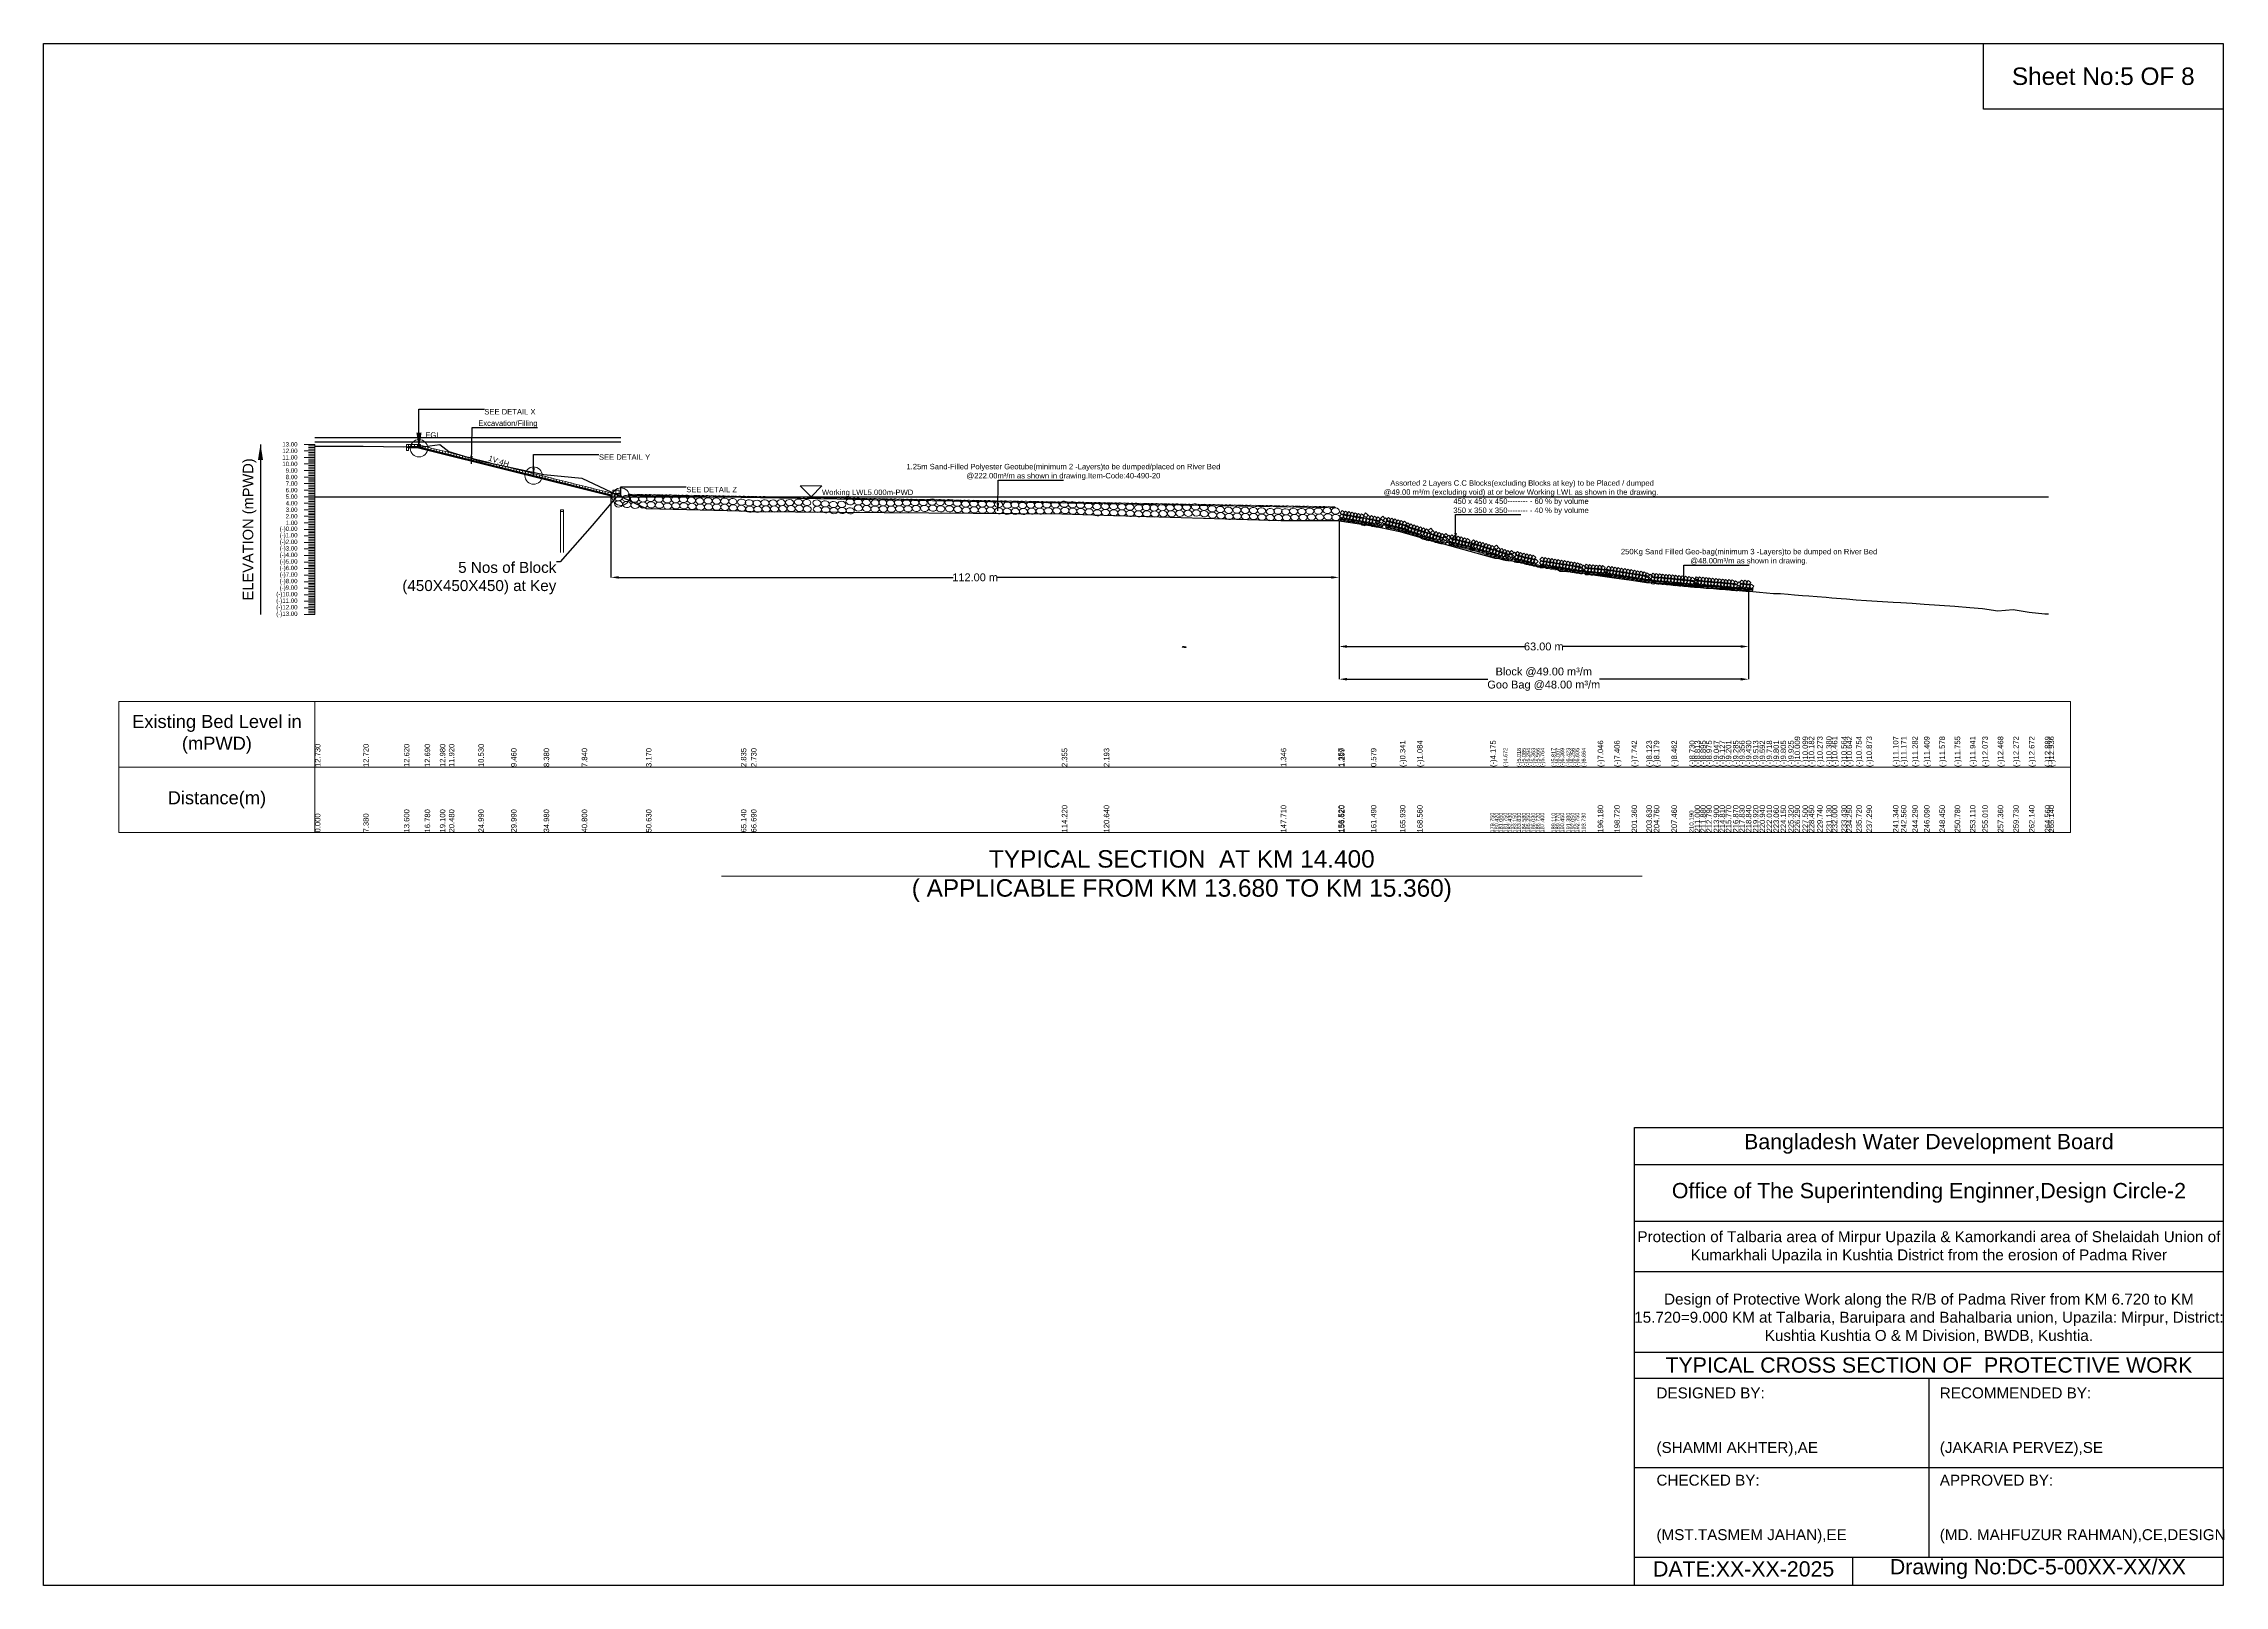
# Model space of a CAD drawing. Header units: inches. Extents: x 89000 to 215021, y -23839 to 0.
# Drawn here: x 160000 to 170006, y -7071 to 0 of the extents above; entities that cross this region are included whole.
import ezdxf

# ---------------------------------------------------------------- set-up
doc = ezdxf.new("R2010")
doc.units = ezdxf.units.IN
doc.header["$LTSCALE"] = 7
doc.header["$MEASUREMENT"] = 0
doc.header["$PDMODE"] = 3
for name, color, linetype, lineweight in [('Cross section Data Border', 7, 'Continuous', 9), ('Cross Section Labels', 7, 'Continuous', 9), ('Existing_Bed_Level for Xsection', 7, 'Continuous', 25), ('Long Section Labels', 7, 'Continuous', 9)]:
    doc.layers.add(name, color=color, linetype=linetype, lineweight=lineweight)
doc.styles.get("Standard").update_dxf_attribs({"font": 'arial.ttf'})
doc.dimstyles.get("Standard").update_dxf_attribs({"dimtxt": 36, "dimasz": 36, "dimexe": 0.18, "dimexo": 0.0625, "dimgap": 0.09, "dimtad": 0, "dimtih": 1, "dimtoh": 1, "dimdec": 4, "dimzin": 0, "dimdsep": 46, "dimtxsty": 'Standard', "dimcen": 0.09, "dimadec": 0, "dimazin": 0, "dimtfac": 1, "dimtdec": 4, "dimtofl": 0, "dimtmove": 0, "dimatfit": 3, "dimfxl": 1, "dimtolj": 1, "dimtzin": 0, "dimarcsym": 0})

# ---------------------------------------------------------------- blocks, each defined once
blk = doc.blocks.new('*D7')
at = {"layer": 'Cross Section Labels', "color": 0, "lineweight": -2, "transparency": 16777216}
for p, q in [((165944, -2189), (165944, -2765)), ((167823, -2509), (167823, -2765)), ((165980, -2765), (166795, -2765)), ((167787, -2765), (166972, -2765))]:
    blk.add_line(p, q, dxfattribs=at)
at = {"layer": 'Cross Section Labels', "color": 0, "transparency": 16777216}
for points in [[(165980, -2759), (165980, -2771), (165944, -2765)], [(167787, -2759), (167787, -2771), (167823, -2765)]]:
    blk.add_solid(points, dxfattribs=at)
at = {"layer": 'Defpoints', "color": 0, "transparency": 16777216}
for p in [(165944, -2189), (167823, -2509), (167823, -2765)]:
    blk.add_point(p, dxfattribs=at)
at = {"layer": 'Cross Section Labels', "color": 0, "transparency": 16777216, "insert": (166883, -2765), "char_height": 36, "attachment_point": 5}
blk.add_mtext('\\A1;63.00 m', dxfattribs=at)
blk = doc.blocks.new('*D9')
at = {"layer": 'Cross Section Labels', "color": 0, "lineweight": -2, "transparency": 16777216}
for p, q in [((165944, -2189), (165944, -2915)), ((167823, -2512), (167823, -2915)), ((165980, -2915), (166627, -2915)), ((167787, -2915), (167139, -2915))]:
    blk.add_line(p, q, dxfattribs=at)
at = {"layer": 'Cross Section Labels', "color": 0, "transparency": 16777216}
for points in [[(165980, -2909), (165980, -2921), (165944, -2915)], [(167787, -2909), (167787, -2921), (167823, -2915)]]:
    blk.add_solid(points, dxfattribs=at)
at = {"layer": 'Defpoints', "color": 0, "transparency": 16777216}
for p in [(165944, -2189), (167823, -2512), (167823, -2915)]:
    blk.add_point(p, dxfattribs=at)
at = {"layer": 'Cross Section Labels', "color": 0, "transparency": 16777216, "insert": (166883, -2915), "char_height": 36, "attachment_point": 5}
blk.add_mtext('\\A1;Block @49.00 m³/m ^JGoo Bag @48.00 m³/m ', dxfattribs=at)
blk = doc.blocks.new('*D10')
at = {"layer": 'Cross Section Labels', "color": 0, "lineweight": -2, "transparency": 16777216}
for p, q in [((162603, -2078), (162603, -2448)), ((165944, -2189), (165944, -2448)), ((162639, -2448), (164173, -2448)), ((165908, -2448), (164374, -2448))]:
    blk.add_line(p, q, dxfattribs=at)
at = {"layer": 'Cross Section Labels', "color": 0, "transparency": 16777216}
for points in [[(162639, -2442), (162639, -2454), (162603, -2448)], [(165908, -2442), (165908, -2454), (165944, -2448)]]:
    blk.add_solid(points, dxfattribs=at)
at = {"layer": 'Defpoints', "color": 0, "transparency": 16777216}
for p in [(162603, -2078), (165944, -2189), (165944, -2448)]:
    blk.add_point(p, dxfattribs=at)
at = {"layer": 'Cross Section Labels', "color": 0, "transparency": 16777216, "insert": (164274, -2448), "char_height": 36, "attachment_point": 5}
blk.add_mtext('\\A1;112.00 m', dxfattribs=at)
blk = doc.blocks.new('Sand-cement-gunnybag')
at = {"layer": 'Long Section Labels'}
blk.add_ellipse((0, 3), major_axis=(9.97, -0.52), ratio=0.255, dxfattribs=at)

msp = doc.modelspace()

# ---------------------------------------------------------------- linework, layer by layer
for points in [[(160000, 0), (170000, 0), (170000, -7071), (160000, -7071)], [(168900, 0), (170000, 0), (170000, -300), (168900, -300)]]:
    msp.add_lwpolyline(points, close=True)
for points in [[(167300, -7071), (167300, -4971), (170000, -4971)], [(167300, -5141), (170000, -5141)], [(167300, -5401), (170000, -5401)], [(167300, -5631), (170000, -5631)], [(167300, -6001), (170000, -6001)], [(167300, -6121), (170000, -6121)], [(168650, -6121), (168650, -6941)], [(167300, -6531), (170000, -6531)], [(167300, -6941), (170000, -6941)], [(168300, -6941), (168300, -7071)]]:
    msp.add_lwpolyline(points)
at = {"layer": 'Cross section Data Border'}
msp.add_lwpolyline([(160345.10157, -3017.79875), (169299.30157, -3017.79875), (169299.30157, -3617.79875), (160345.10157, -3617.79875)], close=True, dxfattribs=at)
for points in [[(161245.10157, -3017.79875), (161245.10157, -3617.79875)], [(160345.10157, -3317.79875), (169299.30157, -3317.79875)]]:
    msp.add_lwpolyline(points, dxfattribs=at)
at = {"layer": 'Cross Section Labels'}
for p, q in [((161715.04341, -1847.83525), (161674.54341, -1847.83525)), ((161714.31581, -1850.74568), (161674.54341, -1850.74568)), ((161713.5882, -1853.6561), (161674.54341, -1853.6561)), ((161713.5882, -1853.6561), (162603.44119, -2076.11935)), ((161714.31581, -1850.74568), (162603.44119, -2073.02702)), ((161715.04341, -1847.83525), (162603.44119, -2069.93469)), ((162672.41479, -2071.71319), (165927.01688, -2129.52812)), ((162371.65095, -2137.56452), (162371.65095, -2334.35661)), ((162371.65095, -2137.56452), (162385.15095, -2137.56452)), ((162371.65095, -2146.56452), (162385.15095, -2146.56452)), ((162385.15095, -2137.56452), (162385.15095, -2334.35661))]:
    msp.add_line(p, q, dxfattribs=at)
for points in [[(161665.54341, -1852.33525), (161665.54341, -1838.83525), (161674.54341, -1838.83525), (161674.54341, -1852.33525), (161665.54341, -1852.33525)], [(161665.54341, -1865.83525), (161665.54341, -1852.33525)], [(161674.54341, -1852.33525), (161674.54341, -1865.83525), (161665.54341, -1865.83525)], [(161674.54341, -1838.83525), (161688.04341, -1838.83525), (161688.04341, -1847.83525), (161674.54341, -1847.83525), (161674.54341, -1838.83525)], [(161688.04341, -1838.83525), (161701.54341, -1838.83525), (161701.54341, -1847.83525), (161688.04341, -1847.83525), (161688.04341, -1838.83525)], [(161701.54341, -1838.83525), (161715.04341, -1838.83525), (161715.04341, -1847.83525), (161701.54341, -1847.83525), (161701.54341, -1838.83525)], [(161715.07147, -1838.8704), (161728.57147, -1838.8704), (161728.57147, -1847.8704), (161715.07147, -1847.8704), (161715.07147, -1838.8704)], [(161726.31348, -1841.58811), (161739.41247, -1844.85405), (161737.23517, -1853.58671), (161724.13618, -1850.32077), (161726.31348, -1841.58811)], [(161739.41247, -1844.85405), (161752.51146, -1848.12), (161750.33417, -1856.85266), (161737.23517, -1853.58671), (161739.41247, -1844.85405)], [(161752.51146, -1848.12), (161765.61046, -1851.38594), (161763.43316, -1860.11861), (161750.33417, -1856.85266), (161752.51146, -1848.12)], [(161765.61046, -1851.38594), (161778.70945, -1854.65189), (161776.53215, -1863.38455), (161763.43316, -1860.11861), (161765.61046, -1851.38594)], [(161778.70945, -1854.65189), (161791.80844, -1857.91784), (161789.63114, -1866.6505), (161776.53215, -1863.38455), (161778.70945, -1854.65189)], [(161791.80844, -1857.91784), (161804.90743, -1861.18378), (161802.73014, -1869.91644), (161789.63114, -1866.6505), (161791.80844, -1857.91784)], [(161804.90743, -1861.18378), (161818.00643, -1864.44973), (161815.82913, -1873.18239), (161802.73014, -1869.91644), (161804.90743, -1861.18378)], [(161818.00643, -1864.44973), (161831.10542, -1867.71567), (161828.92812, -1876.44833), (161815.82913, -1873.18239), (161818.00643, -1864.44973)], [(161831.10542, -1867.71567), (161844.20441, -1870.98162), (161842.02711, -1879.71428), (161828.92812, -1876.44833), (161831.10542, -1867.71567)], [(161844.20441, -1870.98162), (161857.3034, -1874.24756), (161855.12611, -1882.98023), (161842.02711, -1879.71428), (161844.20441, -1870.98162)], [(161857.3034, -1874.24756), (161870.40239, -1877.51351), (161868.2251, -1886.24617), (161855.12611, -1882.98023), (161857.3034, -1874.24756)], [(161870.40239, -1877.51351), (161883.50139, -1880.77945), (161881.32409, -1889.51212), (161868.2251, -1886.24617), (161870.40239, -1877.51351)], [(161883.50139, -1880.77945), (161896.60038, -1884.0454), (161894.42308, -1892.77806), (161881.32409, -1889.51212), (161883.50139, -1880.77945)], [(161896.60038, -1884.0454), (161909.69937, -1887.31135), (161907.52207, -1896.04401), (161894.42308, -1892.77806), (161896.60038, -1884.0454)], [(161909.69937, -1887.31135), (161922.79836, -1890.57729), (161920.62107, -1899.30995), (161907.52207, -1896.04401), (161909.69937, -1887.31135)], [(161922.79836, -1890.57729), (161935.89736, -1893.84324), (161933.72006, -1902.5759), (161920.62107, -1899.30995), (161922.79836, -1890.57729)], [(161935.89736, -1893.84324), (161948.99635, -1897.10918), (161946.81905, -1905.84184), (161933.72006, -1902.5759), (161935.89736, -1893.84324)], [(161948.99635, -1897.10918), (161962.09534, -1900.37513), (161959.91804, -1909.10779), (161946.81905, -1905.84184), (161948.99635, -1897.10918)], [(161962.09534, -1900.37513), (161975.19433, -1903.64107), (161973.01704, -1912.37374), (161959.91804, -1909.10779), (161962.09534, -1900.37513)], [(161975.19433, -1903.64107), (161988.29333, -1906.90702), (161986.11603, -1915.63968), (161973.01704, -1912.37374), (161975.19433, -1903.64107)], [(161988.29333, -1906.90702), (162001.39232, -1910.17297), (161999.21502, -1918.90563), (161986.11603, -1915.63968), (161988.29333, -1906.90702)], [(162001.30891, -1910.50748), (162014.40791, -1913.77342), (162012.23061, -1922.50608), (161999.13162, -1919.24014), (162001.30891, -1910.50748)], [(162014.40791, -1913.77342), (162027.5069, -1917.03937), (162025.3296, -1925.77203), (162012.23061, -1922.50608), (162014.40791, -1913.77342)], [(162027.5069, -1917.03937), (162040.60589, -1920.30531), (162038.42859, -1929.03798), (162025.3296, -1925.77203), (162027.5069, -1917.03937)], [(162040.60589, -1920.30531), (162053.70488, -1923.57126), (162051.52759, -1932.30392), (162038.42859, -1929.03798), (162040.60589, -1920.30531)], [(162053.70488, -1923.57126), (162066.80388, -1926.83721), (162064.62658, -1935.56987), (162051.52759, -1932.30392), (162053.70488, -1923.57126)], [(162066.80388, -1926.83721), (162079.90287, -1930.10315), (162077.72557, -1938.83581), (162064.62658, -1935.56987), (162066.80388, -1926.83721)], [(162079.90287, -1929.96679), (162093.00186, -1933.23273), (162090.82456, -1941.96539), (162077.72557, -1938.69945), (162079.90287, -1929.96679)], [(162093.00186, -1933.23273), (162106.10085, -1936.49868), (162103.92356, -1945.23134), (162090.82456, -1941.96539), (162093.00186, -1933.23273)], [(162106.10085, -1936.49868), (162119.19985, -1939.76462), (162117.02255, -1948.49729), (162103.92356, -1945.23134), (162106.10085, -1936.49868)], [(162119.19985, -1939.76462), (162132.29884, -1943.03057), (162130.12154, -1951.76323), (162117.02255, -1948.49729), (162119.19985, -1939.76462)], [(162132.29884, -1943.03057), (162145.39783, -1946.29651), (162143.22053, -1955.02918), (162130.12154, -1951.76323), (162132.29884, -1943.03057)], [(162145.39783, -1946.29651), (162158.49682, -1949.56246), (162156.31953, -1958.29512), (162143.22053, -1955.02918), (162145.39783, -1946.29651)], [(162158.49682, -1949.56246), (162171.59581, -1952.82841), (162169.41852, -1961.56107), (162156.31953, -1958.29512), (162158.49682, -1949.56246)], [(162171.59581, -1952.82841), (162184.69481, -1956.09435), (162182.51751, -1964.82701), (162169.41852, -1961.56107), (162171.59581, -1952.82841)], [(162184.69481, -1956.09435), (162197.7938, -1959.3603), (162195.6165, -1968.09296), (162182.51751, -1964.82701), (162184.69481, -1956.09435)], [(162197.7938, -1959.3603), (162210.89279, -1962.62624), (162208.71549, -1971.3589), (162195.6165, -1968.09296), (162197.7938, -1959.3603)], [(162210.89279, -1962.62624), (162223.99178, -1965.89219), (162221.81449, -1974.62485), (162208.71549, -1971.3589), (162210.89279, -1962.62624)], [(162223.99178, -1965.89219), (162237.09078, -1969.15813), (162234.91348, -1977.8908), (162221.81449, -1974.62485), (162223.99178, -1965.89219)], [(162237.09078, -1969.15813), (162250.18977, -1972.42408), (162248.01247, -1981.15674), (162234.91348, -1977.8908), (162237.09078, -1969.15813)], [(162250.18977, -1972.42408), (162263.28876, -1975.69003), (162261.11146, -1984.42269), (162248.01247, -1981.15674), (162250.18977, -1972.42408)], [(162263.28876, -1975.69003), (162276.38775, -1978.95597), (162274.21046, -1987.68863), (162261.11146, -1984.42269), (162263.28876, -1975.69003)], [(162276.38775, -1978.95597), (162289.48675, -1982.22192), (162287.30945, -1990.95458), (162274.21046, -1987.68863), (162276.38775, -1978.95597)], [(162289.48675, -1982.22192), (162302.58574, -1985.48786), (162300.40844, -1994.22052), (162287.30945, -1990.95458), (162289.48675, -1982.22192)], [(162302.58574, -1985.48786), (162315.68473, -1988.75381), (162313.50743, -1997.48647), (162300.40844, -1994.22052), (162302.58574, -1985.48786)], [(162315.68473, -1988.75381), (162328.78372, -1992.01975), (162326.60643, -2000.75241), (162313.50743, -1997.48647), (162315.68473, -1988.75381)], [(162328.78372, -1992.01975), (162341.88271, -1995.2857), (162339.70542, -2004.01836), (162326.60643, -2000.75241), (162328.78372, -1992.01975)], [(162341.88271, -1995.2857), (162354.98171, -1998.55164), (162352.80441, -2007.28431), (162339.70542, -2004.01836), (162341.88271, -1995.2857)], [(162354.98171, -1998.55164), (162368.0807, -2001.81759), (162365.9034, -2010.55025), (162352.80441, -2007.28431), (162354.98171, -1998.55164)], [(162368.0855, -2001.82759), (162381.18449, -2005.09354), (162379.0072, -2013.8262), (162365.9082, -2010.56025), (162368.0855, -2001.82759)], [(162381.1893, -2005.10354), (162394.28829, -2008.36949), (162392.11099, -2017.10215), (162379.012, -2013.8362), (162381.1893, -2005.10354)], [(162394.29102, -2008.38778), (162407.39001, -2011.65373), (162405.21272, -2020.38639), (162392.11373, -2017.12044), (162394.29102, -2008.38778)], [(162407.39688, -2011.65544), (162420.49588, -2014.92138), (162418.31858, -2023.65405), (162405.21959, -2020.3881), (162407.39688, -2011.65544)], [(162420.50068, -2014.93139), (162433.59967, -2018.19733), (162431.42237, -2026.92999), (162418.32338, -2023.66405), (162420.50068, -2014.93139)], [(162433.60447, -2018.20734), (162446.70346, -2021.47328), (162444.52617, -2030.20594), (162431.42718, -2026.94), (162433.60447, -2018.20734)], [(162446.70827, -2021.48328), (162459.80726, -2024.74923), (162457.62996, -2033.48189), (162444.53097, -2030.21595), (162446.70827, -2021.48328)], [(162459.81206, -2024.75923), (162472.91105, -2028.02518), (162470.73376, -2036.75784), (162457.63476, -2033.49189), (162459.81206, -2024.75923)], [(162472.91586, -2028.03518), (162486.01485, -2031.30113), (162483.83755, -2040.03379), (162470.73856, -2036.76784), (162472.91586, -2028.03518)], [(162486.01965, -2031.31113), (162499.11864, -2034.57708), (162496.94134, -2043.30974), (162483.84235, -2040.04379), (162486.01965, -2031.31113)], [(162499.12344, -2034.58708), (162512.22244, -2037.85302), (162510.04514, -2046.58569), (162496.94615, -2043.31974), (162499.12344, -2034.58708)], [(162512.22724, -2037.86303), (162525.32623, -2041.12897), (162523.14893, -2049.86163), (162510.04994, -2046.59569), (162512.22724, -2037.86303)], [(162525.33103, -2041.13898), (162538.43002, -2044.40492), (162536.25273, -2053.13758), (162523.15374, -2049.87164), (162525.33103, -2041.13898)], [(162538.42656, -2044.4481), (162551.52555, -2047.71404), (162549.34825, -2056.4467), (162536.24926, -2053.18076), (162538.42656, -2044.4481)], [(162551.53862, -2047.69087), (162564.63761, -2050.95682), (162562.46032, -2059.68948), (162549.36132, -2056.42353), (162551.53862, -2047.69087)], [(162564.63828, -2050.98341), (162577.73727, -2054.24936), (162575.55997, -2062.98202), (162562.46098, -2059.71607), (162564.63828, -2050.98341)], [(162577.74414, -2054.25107), (162590.84313, -2057.51702), (162588.66584, -2066.24968), (162575.56684, -2062.98373), (162577.74414, -2054.25107)], [(162590.85, -2057.51873), (162603.94899, -2060.78467), (162601.7717, -2069.51734), (162588.6727, -2066.25139), (162590.85, -2057.51873)], [(162371.65095, -2137.56452), (162385.15095, -2137.56452), (162385.15095, -2146.56452), (162371.65095, -2146.56452), (162371.65095, -2137.56452)], [(163110.20157, -3817.79875), (165222.20157, -3817.79875), (167334.20157, -3817.79875)]]:
    msp.add_lwpolyline(points, dxfattribs=at)
msp.add_lwpolyline([(163521.09399, -2077.79875), (163571.09399, -2027.79875), (163471.09399, -2027.79875)], close=True, dxfattribs=at)
for centre in [(161722.23681, -1855.81826), (162248.01247, -1981.15674), (162648.44119, -2077.79875)]:
    msp.add_circle(centre, 40, dxfattribs=at)
at = {"layer": 'Existing_Bed_Level for Xsection'}
for points in [[(162648.44119, -1807.79875), (161245.10157, -1807.79875)], [(162648.44119, -1827.79875), (161245.10157, -1827.79875)], [(161245.10157, -1845.89875), (161466.50157, -1846.19875), (161653.10157, -1849.19875), (161748.50157, -1847.09875), (161818.10157, -1838.39875), (161859.50157, -1870.19875), (161994.80157, -1911.89875), (162144.80157, -1943.99875), (162294.50157, -1976.39875), (162469.10157, -1992.59875), (162764.00157, -2132.69875), (163199.30157, -2142.74875), (163245.80157, -2145.89875), (164671.70157, -2157.14875), (164864.30157, -2162.00875), (165676.40157, -2187.41875), (165940.70157, -2187.08875), (165943.70157, -2188.82875), (166089.80157, -2210.42875), (166223.00157, -2238.02875), (166301.90157, -2260.31875), (166637.60157, -2353.04875), (166657.70157, -2359.40875), (166676.90157, -2361.53875), (166697.60157, -2367.95875), (166718.00157, -2370.05875), (166739.60157, -2372.09875), (166760.00157, -2378.33875), (166782.50157, -2380.34875), (166802.60157, -2386.61875), (166826.00157, -2388.68875), (166846.70157, -2394.77875), (166867.10157, -2400.71875), (166918.40157, -2402.30875), (166938.20157, -2408.00875), (166958.60157, -2418.86875), (166986.50157, -2420.48875), (167006.60157, -2415.47875), (167027.60157, -2425.94875), (167057.00157, -2427.71875), (167130.50157, -2439.17875), (167206.70157, -2449.97875), (167285.90157, -2460.05875), (167354.00157, -2471.48875), (167387.90157, -2473.16875), (167468.90157, -2481.65875), (167550.80157, -2489.69875), (167575.10157, -2492.18875), (167601.50157, -2494.64875), (167628.80157, -2497.04875), (167662.10157, -2499.20875), (167689.40157, -2501.60875), (167718.20157, -2503.82875), (167751.20157, -2506.34875), (167780.00157, -2508.47875), (167810.30157, -2510.69875), (167842.70157, -2513.18875), (167873.30157, -2515.55875), (167905.40157, -2519.33875), (167936.90157, -2521.82875), (167969.60157, -2521.94875), (168004.70157, -2525.54875), (168033.80157, -2528.06875), (168070.10157, -2530.76875), (168098.60157, -2533.25875), (168137.30157, -2535.98875), (168179.00157, -2539.19875), (168205.10157, -2541.62875), (168248.00157, -2544.71875), (168272.60157, -2547.05875), (168316.70157, -2550.41875), (168363.80157, -2553.98875), (168485.30157, -2561.00875), (168521.90157, -2562.92875), (168573.80157, -2566.25875), (168627.80157, -2570.06875), (168698.60157, -2575.13875), (168768.50157, -2580.44875), (168838.40157, -2586.02875), (168895.40157, -2589.98875), (168965.90157, -2601.83875), (169037.00157, -2595.95875), (169109.30157, -2607.95875), (169181.90157, -2614.46875), (169199.30157, -2615.87875)], [(161245.10157, -2077.79875), (169199.30157, -2077.79875)]]:
    msp.add_lwpolyline(points, dxfattribs=at)
at = {"layer": 'Long Section Labels'}
for points in [[(161245.10157, -1837.79875), (161195.10157, -1837.79875)], [(161245.10157, -1867.79875), (161195.10157, -1867.79875)], [(161245.10157, -1897.79875), (161195.10157, -1897.79875)], [(161245.10157, -1845.29875), (161215.10157, -1845.29875)], [(161245.10157, -1852.79875), (161215.10157, -1852.79875)], [(161245.10157, -1860.29875), (161215.10157, -1860.29875)], [(161245.10157, -1875.29875), (161215.10157, -1875.29875)], [(161245.10157, -1882.79875), (161215.10157, -1882.79875)], [(161245.10157, -1890.29875), (161215.10157, -1890.29875)], [(161245.10157, -2617.79875), (161245.10157, -2587.79875), (161245.10157, -2557.79875), (161245.10157, -2527.79875), (161245.10157, -2497.79875), (161245.10157, -2467.79875), (161245.10157, -2437.79875), (161245.10157, -2407.79875), (161245.10157, -2377.79875), (161245.10157, -2347.79875), (161245.10157, -2317.79875), (161245.10157, -2287.79875), (161245.10157, -2257.79875), (161245.10157, -2227.79875), (161245.10157, -2197.79875), (161245.10157, -2167.79875), (161245.10157, -2137.79875), (161245.10157, -2107.79875), (161245.10157, -2077.79875), (161245.10157, -2047.79875), (161245.10157, -2017.79875), (161245.10157, -1987.79875), (161245.10157, -1957.79875), (161245.10157, -1927.79875), (161245.10157, -1897.79875), (161245.10157, -1867.79875), (161245.10157, -1837.79875)], [(161245.10157, -1927.79875), (161195.10157, -1927.79875)], [(161245.10157, -1957.79875), (161195.10157, -1957.79875)], [(161245.10157, -1987.79875), (161195.10157, -1987.79875)], [(161245.10157, -1905.29875), (161215.10157, -1905.29875)], [(161245.10157, -1912.79875), (161215.10157, -1912.79875)], [(161245.10157, -1920.29875), (161215.10157, -1920.29875)], [(161245.10157, -1935.29875), (161215.10157, -1935.29875)], [(161245.10157, -1942.79875), (161215.10157, -1942.79875)], [(161245.10157, -1950.29875), (161215.10157, -1950.29875)], [(161245.10157, -1965.29875), (161215.10157, -1965.29875)], [(161245.10157, -1972.79875), (161215.10157, -1972.79875)], [(161245.10157, -1980.29875), (161215.10157, -1980.29875)], [(161245.10157, -1995.29875), (161215.10157, -1995.29875)], [(161245.10157, -2017.79875), (161195.10157, -2017.79875)], [(161245.10157, -2047.79875), (161195.10157, -2047.79875)], [(161245.10157, -2077.79875), (161195.10157, -2077.79875)], [(161245.10157, -2002.79875), (161215.10157, -2002.79875)], [(161245.10157, -2010.29875), (161215.10157, -2010.29875)], [(161245.10157, -2025.29875), (161215.10157, -2025.29875)], [(161245.10157, -2032.79875), (161215.10157, -2032.79875)], [(161245.10157, -2040.29875), (161215.10157, -2040.29875)], [(161245.10157, -2055.29875), (161215.10157, -2055.29875)], [(161245.10157, -2062.79875), (161215.10157, -2062.79875)], [(161245.10157, -2070.29875), (161215.10157, -2070.29875)], [(161245.10157, -2085.29875), (161215.10157, -2085.29875)], [(161245.10157, -2092.79875), (161215.10157, -2092.79875)], [(161245.10157, -2100.29875), (161215.10157, -2100.29875)], [(161245.10157, -2107.79875), (161195.10157, -2107.79875)], [(161245.10157, -2137.79875), (161195.10157, -2137.79875)], [(161245.10157, -2167.79875), (161195.10157, -2167.79875)], [(161245.10157, -2197.79875), (161195.10157, -2197.79875)], [(161245.10157, -2115.29875), (161215.10157, -2115.29875)], [(161245.10157, -2122.79875), (161215.10157, -2122.79875)], [(161245.10157, -2130.29875), (161215.10157, -2130.29875)], [(161245.10157, -2145.29875), (161215.10157, -2145.29875)], [(161245.10157, -2152.79875), (161215.10157, -2152.79875)], [(161245.10157, -2160.29875), (161215.10157, -2160.29875)], [(161245.10157, -2175.29875), (161215.10157, -2175.29875)], [(161245.10157, -2182.79875), (161215.10157, -2182.79875)], [(161245.10157, -2190.29875), (161215.10157, -2190.29875)], [(161245.10157, -2227.79875), (161195.10157, -2227.79875)], [(161245.10157, -2257.79875), (161195.10157, -2257.79875)], [(161245.10157, -2287.79875), (161195.10157, -2287.79875)], [(161245.10157, -2205.29875), (161215.10157, -2205.29875)], [(161245.10157, -2212.79875), (161215.10157, -2212.79875)], [(161245.10157, -2220.29875), (161215.10157, -2220.29875)], [(161245.10157, -2235.29875), (161215.10157, -2235.29875)], [(161245.10157, -2242.79875), (161215.10157, -2242.79875)], [(161245.10157, -2250.29875), (161215.10157, -2250.29875)], [(161245.10157, -2265.29875), (161215.10157, -2265.29875)], [(161245.10157, -2272.79875), (161215.10157, -2272.79875)], [(161245.10157, -2280.29875), (161215.10157, -2280.29875)], [(161245.10157, -2295.29875), (161215.10157, -2295.29875)], [(161245.10157, -2317.79875), (161195.10157, -2317.79875)], [(161245.10157, -2347.79875), (161195.10157, -2347.79875)], [(161245.10157, -2377.79875), (161195.10157, -2377.79875)], [(161245.10157, -2302.79875), (161215.10157, -2302.79875)], [(161245.10157, -2310.29875), (161215.10157, -2310.29875)], [(161245.10157, -2325.29875), (161215.10157, -2325.29875)], [(161245.10157, -2332.79875), (161215.10157, -2332.79875)], [(161245.10157, -2340.29875), (161215.10157, -2340.29875)], [(161245.10157, -2355.29875), (161215.10157, -2355.29875)], [(161245.10157, -2362.79875), (161215.10157, -2362.79875)], [(161245.10157, -2370.29875), (161215.10157, -2370.29875)], [(161245.10157, -2385.29875), (161215.10157, -2385.29875)], [(161245.10157, -2392.79875), (161215.10157, -2392.79875)], [(161245.10157, -2400.29875), (161215.10157, -2400.29875)], [(161245.10157, -2407.79875), (161195.10157, -2407.79875)], [(161245.10157, -2437.79875), (161195.10157, -2437.79875)], [(161245.10157, -2467.79875), (161195.10157, -2467.79875)], [(161245.10157, -2497.79875), (161195.10157, -2497.79875)], [(161245.10157, -2415.29875), (161215.10157, -2415.29875)], [(161245.10157, -2422.79875), (161215.10157, -2422.79875)], [(161245.10157, -2430.29875), (161215.10157, -2430.29875)], [(161245.10157, -2445.29875), (161215.10157, -2445.29875)], [(161245.10157, -2452.79875), (161215.10157, -2452.79875)], [(161245.10157, -2460.29875), (161215.10157, -2460.29875)], [(161245.10157, -2475.29875), (161215.10157, -2475.29875)], [(161245.10157, -2482.79875), (161215.10157, -2482.79875)], [(161245.10157, -2490.29875), (161215.10157, -2490.29875)], [(161245.10157, -2527.79875), (161195.10157, -2527.79875)], [(161245.10157, -2557.79875), (161195.10157, -2557.79875)], [(161245.10157, -2587.79875), (161195.10157, -2587.79875)], [(161245.10157, -2505.29875), (161215.10157, -2505.29875)], [(161245.10157, -2512.79875), (161215.10157, -2512.79875)], [(161245.10157, -2520.29875), (161215.10157, -2520.29875)], [(161245.10157, -2535.29875), (161215.10157, -2535.29875)], [(161245.10157, -2542.79875), (161215.10157, -2542.79875)], [(161245.10157, -2550.29875), (161215.10157, -2550.29875)], [(161245.10157, -2565.29875), (161215.10157, -2565.29875)], [(161245.10157, -2572.79875), (161215.10157, -2572.79875)], [(161245.10157, -2580.29875), (161215.10157, -2580.29875)], [(161245.10157, -2595.29875), (161215.10157, -2595.29875)], [(161245.10157, -2617.79875), (161195.10157, -2617.79875)], [(161245.10157, -2602.79875), (161215.10157, -2602.79875)], [(161245.10157, -2610.29875), (161215.10157, -2610.29875)]]:
    msp.add_lwpolyline(points, dxfattribs=at)
for points in [[(162618.44119, -2062.79875), (162603.44119, -2062.79875), (162603.44119, -2077.79875), (162618.44119, -2077.79875)], [(162625.94119, -2047.79875), (162610.94119, -2047.79875), (162610.94119, -2062.79875), (162625.94119, -2062.79875)], [(162633.44119, -2062.79875), (162618.44119, -2062.79875), (162618.44119, -2077.79875), (162633.44119, -2077.79875)], [(162640.94119, -2047.79875), (162625.94119, -2047.79875), (162625.94119, -2062.79875), (162640.94119, -2062.79875)], [(162648.44119, -2062.79875), (162633.44119, -2062.79875), (162633.44119, -2077.79875), (162648.44119, -2077.79875)], [(165967.59724, -2165.76262), (165956.08175, -2156.15047), (165946.4696, -2167.66596), (165957.9851, -2177.27811)], [(165970.17271, -2150.98537), (165958.65721, -2141.37322), (165949.04507, -2152.88872), (165960.56056, -2162.50087)], [(165982.37449, -2168.33808), (165970.85899, -2158.72593), (165961.24685, -2170.24143), (165972.76234, -2179.85358)], [(165984.94995, -2153.56084), (165973.43446, -2143.94869), (165963.82231, -2155.46418), (165975.33781, -2165.07633)], [(165997.15173, -2170.91354), (165985.63624, -2161.3014), (165976.02409, -2172.81689), (165987.53959, -2182.42904)], [(165999.7272, -2156.1363), (165988.2117, -2146.52415), (165978.59956, -2158.03965), (165990.11505, -2167.65179)], [(166011.92898, -2173.48901), (166000.41348, -2163.87686), (165990.80134, -2175.39236), (166002.31683, -2185.0045)], [(166014.50444, -2158.71176), (166002.98895, -2149.09962), (165993.3768, -2160.61511), (166004.8923, -2170.22726)], [(166026.70623, -2176.06447), (166015.19073, -2166.45233), (166005.57858, -2177.96782), (166017.09408, -2187.57997)], [(166029.28169, -2161.28723), (166017.76619, -2151.67508), (166008.15405, -2163.19058), (166019.66954, -2172.80272)], [(166041.48347, -2178.63994), (166029.96798, -2169.02779), (166020.35583, -2180.54329), (166031.87132, -2190.15543)], [(166044.05894, -2163.86269), (166032.54344, -2154.25055), (166022.93129, -2165.76604), (166034.44679, -2175.37819)], [(166056.26072, -2181.2154), (166044.74522, -2171.60326), (166035.13307, -2183.11875), (166046.64857, -2192.7309)], [(166058.83618, -2166.43816), (166047.32069, -2156.82601), (166037.70854, -2168.34151), (166049.22403, -2177.95365)], [(166071.03796, -2183.79087), (166059.52247, -2174.17872), (166049.91032, -2185.69422), (166061.42581, -2195.30636)], [(166077.30802, -2161.89526), (166065.79253, -2152.28311), (166056.18038, -2163.79861), (166067.69587, -2173.41076)], [(166085.94188, -2186.53738), (166074.48476, -2176.85573), (166064.80311, -2188.31285), (166076.26023, -2197.9945)], [(166088.60671, -2171.77599), (166077.14959, -2162.09434), (166067.46794, -2173.55146), (166078.92506, -2183.23311)], [(166100.70327, -2189.20221), (166089.24615, -2179.52056), (166079.5645, -2190.97768), (166091.02163, -2200.65933)], [(166103.3681, -2174.44082), (166091.91098, -2164.75917), (166082.22933, -2176.21629), (166093.68646, -2185.89794)], [(166115.46466, -2191.86704), (166104.00754, -2182.18539), (166094.32589, -2193.64251), (166105.78302, -2203.32416)], [(166118.12949, -2177.10565), (166106.67237, -2167.424), (166096.99072, -2178.88112), (166108.44785, -2188.56277)], [(166130.22606, -2194.53187), (166118.76893, -2184.85022), (166109.08728, -2196.30734), (166120.54441, -2205.98899)], [(166132.89089, -2179.77048), (166121.43376, -2170.08883), (166111.75211, -2181.54595), (166123.20924, -2191.2276)], [(166148.68204, -2190.07834), (166137.22492, -2180.39669), (166127.54327, -2191.85381), (166139.00039, -2201.53546)], [(166154.42929, -2178.58817), (166143.83685, -2167.96743), (166133.21611, -2178.55988), (166143.80856, -2189.18061)], [(166167.8855, -2186.16513), (166157.22898, -2175.60868), (166146.67253, -2186.26519), (166157.32905, -2196.82165)], [(166178.06867, -2197.88643), (166167.12602, -2187.62687), (166156.86646, -2198.56952), (166167.80911, -2208.82908)], [(166181.49112, -2183.28209), (166170.54848, -2173.02253), (166160.28892, -2183.96518), (166171.23157, -2194.22473)], [(166192.67301, -2201.30889), (166181.73036, -2191.04933), (166171.4708, -2201.99198), (166182.41345, -2212.25154)], [(166196.09547, -2186.70455), (166185.15282, -2176.44499), (166174.89326, -2187.38764), (166185.83591, -2197.64719)], [(166207.27735, -2204.73135), (166196.3347, -2194.47179), (166186.07514, -2205.41444), (166197.01779, -2215.67399)], [(166210.69981, -2190.12701), (166199.75716, -2179.86745), (166189.4976, -2190.8101), (166200.44025, -2201.06965)], [(166221.88169, -2208.15381), (166210.93904, -2197.89425), (166200.67948, -2208.8369), (166211.62213, -2219.09645)], [(166225.30415, -2193.54947), (166214.3615, -2183.28991), (166204.10194, -2194.23256), (166215.04459, -2204.49211)], [(166239.90849, -2196.97193), (166228.96584, -2186.71237), (166218.70629, -2197.65502), (166229.64893, -2207.91457)], [(166254.51283, -2200.39439), (166243.57018, -2190.13483), (166233.31063, -2201.07748), (166244.25327, -2211.33703)], [(166269.51541, -2209.23207), (166259.28035, -2198.26651), (166248.31478, -2208.50157), (166258.54984, -2219.46713)], [(166236.48603, -2211.57627), (166225.54338, -2201.31671), (166215.28383, -2212.25936), (166226.22647, -2222.51891)], [(166251.09037, -2214.99873), (166240.14772, -2204.73917), (166229.88817, -2215.68182), (166240.83081, -2225.94137)], [(166265.12789, -2223.57605), (166254.89283, -2212.61049), (166243.92727, -2222.84555), (166254.16233, -2233.81111)], [(166265.69471, -2218.42119), (166254.75206, -2208.16163), (166244.49251, -2219.10428), (166255.43515, -2229.36383)], [(166279.47187, -2227.96357), (166269.23681, -2216.998), (166258.27125, -2227.23307), (166268.50631, -2238.19863)], [(166283.85938, -2213.61959), (166273.62432, -2202.65403), (166262.65876, -2212.88909), (166272.89382, -2223.85465)], [(166293.81585, -2232.35108), (166283.58079, -2221.38552), (166272.61523, -2231.62058), (166282.85029, -2242.58614)], [(166298.20336, -2218.0071), (166287.9683, -2207.04154), (166277.00274, -2217.2766), (166287.2378, -2228.24216)], [(166308.15983, -2236.7386), (166297.92477, -2225.77303), (166286.9592, -2236.00809), (166297.19427, -2246.97366)], [(166312.54734, -2222.39462), (166302.31228, -2211.42906), (166291.34672, -2221.66412), (166301.58178, -2232.62968)], [(166322.50381, -2241.12611), (166312.26874, -2230.16055), (166301.30318, -2240.39561), (166311.53824, -2251.36117)], [(166326.89132, -2226.78213), (166316.65626, -2215.81657), (166305.6907, -2226.05163), (166315.92576, -2237.01719)], [(166336.84778, -2245.51362), (166326.61272, -2234.54806), (166315.64716, -2244.78312), (166325.88222, -2255.74868)], [(166341.2353, -2231.16965), (166331.00024, -2220.20408), (166320.03468, -2230.43914), (166330.26974, -2241.40471)], [(166351.19176, -2249.90114), (166340.9567, -2238.93558), (166329.99114, -2249.17064), (166340.2262, -2260.1362)], [(166355.57928, -2235.55716), (166345.34422, -2224.5916), (166334.37865, -2234.82666), (166344.61371, -2245.79222)], [(166365.53574, -2254.28865), (166355.30068, -2243.32309), (166344.33512, -2253.55815), (166354.57018, -2264.52371)], [(166374.4718, -2233.33924), (166364.23674, -2222.37368), (166353.27118, -2232.60874), (166363.50624, -2243.5743)], [(166379.98421, -2258.8616), (166369.81569, -2247.83431), (166358.7884, -2258.00283), (166368.95692, -2269.03012)], [(166384.45844, -2244.54443), (166374.28991, -2233.51714), (166363.26262, -2243.68566), (166373.43115, -2254.71295)], [(166394.30138, -2263.33582), (166384.13286, -2252.30853), (166373.10557, -2262.47706), (166383.27409, -2273.50435)], [(166398.77561, -2249.01865), (166388.60708, -2237.99136), (166377.57979, -2248.15989), (166387.74832, -2259.18718)], [(166408.61855, -2267.81005), (166398.45002, -2256.78276), (166387.42273, -2266.95128), (166397.59126, -2277.97857)], [(166413.09277, -2253.49288), (166402.92425, -2242.46559), (166391.89696, -2252.63411), (166402.06548, -2263.6614)], [(166422.93572, -2272.28427), (166412.76719, -2261.25698), (166401.7399, -2271.42551), (166411.90843, -2282.4528)], [(166427.40994, -2257.9671), (166417.24142, -2246.93981), (166406.21413, -2257.10834), (166416.38265, -2268.13563)], [(166441.80143, -2270.15306), (166431.63291, -2259.12577), (166420.60562, -2269.2943), (166430.77414, -2280.32159)], [(166444.45207, -2258.04971), (166433.85962, -2247.42898), (166423.23888, -2258.02142), (166433.83133, -2268.64216)], [(166457.90827, -2265.62668), (166447.25175, -2255.07023), (166436.6953, -2265.72674), (166447.35182, -2276.28319)], [(166468.09144, -2277.34798), (166457.14879, -2267.08842), (166446.88923, -2278.03106), (166457.83188, -2288.29062)], [(166471.5139, -2262.74364), (166460.57125, -2252.48408), (166450.31169, -2263.42672), (166461.25434, -2273.68628)], [(166482.69578, -2280.77044), (166471.75313, -2270.51088), (166461.49358, -2281.45352), (166472.43622, -2291.71308)], [(166486.11824, -2266.1661), (166475.17559, -2255.90654), (166464.91604, -2266.84918), (166475.85868, -2277.10874)], [(166497.30012, -2284.1929), (166486.35747, -2273.93334), (166476.09792, -2284.87598), (166487.04056, -2295.13554)], [(166500.72258, -2269.58856), (166489.77993, -2259.329), (166479.52038, -2270.27164), (166490.46302, -2280.5312)], [(166511.90446, -2287.61536), (166500.96181, -2277.3558), (166490.70226, -2288.29844), (166501.6449, -2298.558)], [(166515.32692, -2273.01101), (166504.38427, -2262.75146), (166494.12472, -2273.6941), (166505.06736, -2283.95366)], [(166526.5088, -2291.03782), (166515.56615, -2280.77826), (166505.3066, -2291.7209), (166516.24924, -2301.98046)], [(166529.93126, -2276.43347), (166518.98861, -2266.17392), (166508.72906, -2277.11656), (166519.6717, -2287.37612)], [(166541.11314, -2294.46027), (166530.1705, -2284.20072), (166519.91094, -2295.14336), (166530.85358, -2305.40292)], [(166544.5356, -2279.85593), (166533.59296, -2269.59638), (166523.3334, -2280.53902), (166534.27604, -2290.79858)], [(166555.71748, -2297.88273), (166544.77484, -2287.62318), (166534.51528, -2298.56582), (166545.45792, -2308.82538)], [(166566.39486, -2300.82759), (166556.1598, -2289.86203), (166545.19424, -2300.09709), (166555.4293, -2311.06265)], [(166570.78237, -2286.48361), (166560.54731, -2275.51805), (166549.58175, -2285.75311), (166559.81681, -2296.71867)], [(166580.73884, -2305.2151), (166570.50378, -2294.24954), (166559.53822, -2304.4846), (166569.77328, -2315.45016)], [(166585.12635, -2290.87113), (166574.89129, -2279.90556), (166563.92573, -2290.14062), (166574.16079, -2301.10619)], [(166595.08282, -2309.60262), (166584.84776, -2298.63706), (166573.88219, -2308.87212), (166584.11725, -2319.83768)], [(166599.47033, -2295.25864), (166589.23527, -2284.29308), (166578.26971, -2294.52814), (166588.50477, -2305.4937)], [(166613.81431, -2299.64615), (166603.57925, -2288.68059), (166592.61369, -2298.91565), (166602.84875, -2309.88121)], [(166628.15829, -2304.03367), (166617.92323, -2293.06811), (166606.95767, -2303.30317), (166617.19273, -2314.26873)], [(166642.50227, -2308.42118), (166632.26721, -2297.45562), (166621.30164, -2307.69068), (166631.5367, -2318.65624)], [(166675.73877, -2310.59078), (166665.50371, -2299.62521), (166654.53815, -2309.86027), (166664.77321, -2320.82584)], [(166609.42679, -2313.99013), (166599.19173, -2303.02457), (166588.22617, -2313.25963), (166598.46123, -2324.22519)], [(166623.77077, -2318.37765), (166613.53571, -2307.41209), (166602.57015, -2317.64715), (166612.80521, -2328.61271)], [(166638.11475, -2322.76516), (166627.87969, -2311.7996), (166616.91413, -2322.03466), (166627.14919, -2333.00022)], [(166652.45873, -2327.15268), (166642.22367, -2316.18711), (166631.25811, -2326.42217), (166641.49317, -2337.38774)], [(166656.84624, -2312.8087), (166646.61118, -2301.84314), (166635.64562, -2312.0782), (166645.88068, -2323.04376)], [(166666.80271, -2331.54019), (166656.56765, -2320.57463), (166645.60209, -2330.80969), (166655.83715, -2341.77525)], [(166681.25118, -2336.11313), (166671.08266, -2325.08584), (166660.05537, -2335.25437), (166670.22389, -2346.28166)], [(166685.72541, -2321.79597), (166675.55688, -2310.76868), (166664.52959, -2320.9372), (166674.69811, -2331.96449)], [(166695.56835, -2340.58736), (166685.39982, -2329.56007), (166674.37253, -2339.72859), (166684.54106, -2350.75588)], [(166700.04257, -2326.27019), (166689.87405, -2315.2429), (166678.84676, -2325.41142), (166689.01528, -2336.43871)], [(166709.88552, -2345.06158), (166699.71699, -2334.03429), (166688.6897, -2344.20282), (166698.85823, -2355.23011)], [(166714.35974, -2330.74442), (166704.19122, -2319.71713), (166693.16393, -2329.88565), (166703.33245, -2340.91294)], [(166724.20268, -2349.53581), (166714.03416, -2338.50852), (166703.00687, -2348.67704), (166713.17539, -2359.70433)], [(166728.67691, -2335.21864), (166718.50839, -2324.19135), (166707.4811, -2334.35988), (166717.64962, -2345.38717)], [(166743.0684, -2347.4046), (166732.89988, -2336.37731), (166721.87259, -2346.54583), (166732.04111, -2357.57312)], [(166745.71903, -2335.30125), (166735.12659, -2324.68051), (166724.50585, -2335.27296), (166735.0983, -2345.8937)], [(166759.17524, -2342.87821), (166748.51872, -2332.32176), (166737.96227, -2342.97828), (166748.61879, -2353.53473)], [(166769.35841, -2354.59951), (166758.41576, -2344.33996), (166748.1562, -2355.2826), (166759.09885, -2365.54216)], [(166772.78086, -2339.99517), (166761.83822, -2329.73562), (166751.57866, -2340.67826), (166762.52131, -2350.93782)], [(166783.96275, -2358.02197), (166773.0201, -2347.76242), (166762.76054, -2358.70506), (166773.70319, -2368.96462)], [(166787.38521, -2343.41763), (166776.44256, -2333.15808), (166766.183, -2344.10072), (166777.12565, -2354.36028)], [(166798.56709, -2361.44443), (166787.62444, -2351.18488), (166777.36488, -2362.12752), (166788.30753, -2372.38708)], [(166801.98955, -2346.84009), (166791.0469, -2336.58054), (166780.78734, -2347.52318), (166791.72999, -2357.78274)], [(166813.17143, -2364.86689), (166802.22878, -2354.60734), (166791.96923, -2365.54998), (166802.91187, -2375.80954)], [(166816.59389, -2350.26255), (166805.65124, -2340.003), (166795.39168, -2350.94564), (166806.33433, -2361.2052)], [(166827.77577, -2368.28935), (166816.83312, -2358.0298), (166806.57357, -2368.97244), (166817.51621, -2379.232)], [(166831.19823, -2353.68501), (166820.25558, -2343.42545), (166809.99603, -2354.3681), (166820.93867, -2364.62766)], [(166842.38011, -2371.71181), (166831.43746, -2361.45226), (166821.17791, -2372.3949), (166832.12055, -2382.65446)], [(166845.80257, -2357.10747), (166834.85992, -2346.84791), (166824.60037, -2357.79056), (166835.54301, -2368.05012)], [(166856.98445, -2375.13427), (166846.0418, -2364.87472), (166835.78225, -2375.81736), (166846.72489, -2386.07692)], [(166884.24167, -2379.23907), (166872.55971, -2369.82993), (166863.15057, -2381.51188), (166874.83253, -2390.92103)], [(166886.55812, -2364.41902), (166874.87617, -2355.00987), (166865.46703, -2366.69183), (166877.14898, -2376.10097)], [(166899.06172, -2381.55552), (166887.37977, -2372.14638), (166877.97063, -2383.82834), (166889.65258, -2393.23748)], [(166901.37818, -2366.73547), (166889.69622, -2357.32633), (166880.28708, -2369.00828), (166891.96903, -2378.41742)], [(166913.88178, -2383.87198), (166902.19982, -2374.46284), (166892.79068, -2386.14479), (166904.47264, -2395.55393)], [(166916.19823, -2369.05192), (166904.51628, -2359.64278), (166895.10714, -2371.32473), (166906.78909, -2380.73388)], [(166928.70183, -2386.18843), (166917.01988, -2376.77929), (166907.61074, -2388.46124), (166919.29269, -2397.87038)], [(166931.01829, -2371.36837), (166919.33633, -2361.95923), (166909.92719, -2373.64119), (166921.60915, -2383.05033)], [(166943.52189, -2388.50488), (166931.83994, -2379.09574), (166922.43079, -2390.7777), (166934.11275, -2400.18684)], [(166945.83834, -2373.68483), (166934.15639, -2364.27569), (166924.74725, -2375.95764), (166936.4292, -2385.36678)], [(166958.34195, -2390.82134), (166946.65999, -2381.41219), (166937.25085, -2393.09415), (166948.9328, -2402.50329)], [(166960.6584, -2376.00128), (166948.97644, -2366.59214), (166939.5673, -2378.27409), (166951.24926, -2387.68323)], [(166973.162, -2393.13779), (166961.48005, -2383.72865), (166952.07091, -2395.4106), (166963.75286, -2404.81974)], [(166975.47845, -2378.31773), (166963.7965, -2368.90859), (166954.38736, -2380.59055), (166966.06931, -2389.99969)], [(166987.98206, -2395.45424), (166976.3001, -2386.0451), (166966.89096, -2397.72705), (166978.57291, -2407.1362)], [(166990.29851, -2380.63419), (166978.61656, -2371.22504), (166969.20741, -2382.907), (166980.88937, -2392.31614)], [(167002.93176, -2397.9395), (166991.30695, -2388.45984), (166981.8273, -2400.08465), (166993.45211, -2409.56431)], [(167005.33784, -2383.13373), (166993.71303, -2373.65408), (166984.23338, -2385.27888), (166995.85819, -2394.75854)], [(167017.73753, -2400.34558), (167006.11272, -2390.86593), (166996.63307, -2402.49073), (167008.25787, -2411.97039)], [(167020.14361, -2385.53981), (167008.5188, -2376.06016), (166999.03915, -2387.68497), (167010.66396, -2397.16462)], [(167032.5433, -2402.75166), (167020.91849, -2393.27201), (167011.43883, -2404.89682), (167023.06364, -2414.37647)], [(167034.94938, -2387.94589), (167023.32457, -2378.46624), (167013.84492, -2390.09105), (167025.46973, -2399.5707)], [(167047.34906, -2405.15775), (167035.72426, -2395.67809), (167026.2446, -2407.3029), (167037.86941, -2416.78255)], [(167049.75515, -2390.35198), (167038.13034, -2380.87232), (167028.65069, -2392.49713), (167040.27549, -2401.97679)], [(167062.15483, -2407.56383), (167050.53002, -2398.08417), (167041.05037, -2409.70898), (167052.67518, -2419.18864)], [(167063.06847, -2395.20737), (167051.08145, -2386.19009), (167042.06417, -2398.17712), (167054.0512, -2407.19439)], [(167077.46038, -2400.80672), (167065.41901, -2391.86214), (167056.47443, -2403.9035), (167068.5158, -2412.84808)], [(167090.52205, -2396.02992), (167078.23938, -2387.41969), (167069.62915, -2399.70236), (167081.91182, -2408.31259)], [(167105.46348, -2397.35421), (167093.18081, -2388.74398), (167084.57058, -2401.02665), (167096.85325, -2409.63688)], [(167120.4049, -2398.6785), (167108.12224, -2390.06827), (167099.51201, -2402.35094), (167111.79467, -2410.96117)], [(167135.34633, -2400.00279), (167123.06366, -2391.39256), (167114.45343, -2403.67523), (167126.7361, -2412.28546)], [(167150.28776, -2401.32708), (167138.00509, -2392.71685), (167129.39486, -2404.99952), (167141.67753, -2413.60975)], [(167165.22919, -2402.65137), (167152.94652, -2394.04114), (167144.33629, -2406.32381), (167156.61896, -2414.93404)], [(167191.78233, -2405.73289), (167180.10038, -2396.32375), (167170.69123, -2408.0057), (167182.37319, -2417.41485)], [(167206.60239, -2408.04934), (167194.92043, -2398.6402), (167185.51129, -2410.32216), (167197.19324, -2419.7313)], [(167221.42244, -2410.3658), (167209.74049, -2400.95666), (167200.33135, -2412.63861), (167212.0133, -2422.04775)], [(167089.19776, -2410.97135), (167076.91509, -2402.36112), (167068.30486, -2414.64378), (167080.58753, -2423.25401)], [(167104.13919, -2412.29563), (167091.85652, -2403.68541), (167083.24629, -2415.96807), (167095.52896, -2424.5783)], [(167119.08061, -2413.61992), (167106.79795, -2405.0097), (167098.18772, -2417.29236), (167110.47039, -2425.90259)], [(167134.02204, -2414.94421), (167121.73937, -2406.33399), (167113.12914, -2418.61665), (167125.41181, -2427.22688)], [(167148.96347, -2416.2685), (167136.6808, -2407.65827), (167128.07057, -2419.94094), (167140.35324, -2428.55117)], [(167163.9049, -2417.59279), (167151.62223, -2408.98256), (167143.012, -2421.26523), (167155.29467, -2429.87546)], [(167178.84632, -2418.91708), (167166.56366, -2410.30685), (167157.95343, -2422.58952), (167170.2361, -2431.19975)], [(167189.46588, -2420.55295), (167177.78392, -2411.14381), (167168.37478, -2422.82576), (167180.05674, -2432.2349)], [(167204.28593, -2422.8694), (167192.60398, -2413.46026), (167183.19484, -2425.14221), (167194.87679, -2434.55135)], [(167219.10599, -2425.18585), (167207.42403, -2415.77671), (167198.01489, -2427.45867), (167209.69685, -2436.86781)], [(167233.92604, -2427.50231), (167222.24409, -2418.09316), (167212.83495, -2429.77512), (167224.5169, -2439.18426)], [(167236.2425, -2412.68225), (167224.56054, -2403.27311), (167215.1514, -2414.95506), (167226.83336, -2424.3642)], [(167248.7461, -2429.81876), (167237.06415, -2420.40962), (167227.655, -2432.09157), (167239.33696, -2441.50071)], [(167251.06255, -2414.9987), (167239.3806, -2405.58956), (167229.97146, -2417.27152), (167241.65341, -2426.68066)], [(167263.56616, -2432.13521), (167251.8842, -2422.72607), (167242.47506, -2434.40802), (167254.15701, -2443.81717)], [(167265.88261, -2417.31516), (167254.20065, -2407.90601), (167244.79151, -2419.58797), (167256.47347, -2428.99711)], [(167278.38621, -2434.45166), (167266.70426, -2425.04252), (167257.29512, -2436.72448), (167268.97707, -2446.13362)], [(167280.70266, -2419.63161), (167269.02071, -2410.22247), (167259.61157, -2421.90442), (167271.29352, -2431.31356)], [(167293.20627, -2436.76812), (167281.52431, -2427.35898), (167272.11517, -2439.04093), (167283.79712, -2448.45007)], [(167295.52272, -2421.94806), (167283.84077, -2412.53892), (167274.43162, -2424.22087), (167286.11358, -2433.63002)], [(167308.15597, -2439.25337), (167296.53116, -2429.77372), (167287.05151, -2441.39853), (167298.67632, -2450.87818)], [(167310.56205, -2424.4476), (167298.93724, -2414.96795), (167289.45759, -2426.59276), (167301.0824, -2436.07241)], [(167322.96174, -2441.65946), (167311.33693, -2432.1798), (167301.85728, -2443.80461), (167313.48208, -2453.28426)], [(167325.36782, -2426.85369), (167313.74301, -2417.37403), (167304.26336, -2428.99884), (167315.88817, -2438.4785)], [(167337.76751, -2444.06554), (167326.1427, -2434.58588), (167316.66304, -2446.21069), (167328.28785, -2455.69035)], [(167340.17359, -2429.25977), (167328.54878, -2419.78012), (167319.06913, -2431.40492), (167330.69394, -2440.88458)], [(167352.57327, -2446.47162), (167340.94847, -2436.99197), (167331.46881, -2448.61678), (167343.09362, -2458.09643)], [(167354.97936, -2431.66585), (167343.35455, -2422.1862), (167333.8749, -2433.81101), (167345.4997, -2443.29066)], [(167367.37904, -2448.8777), (167355.75423, -2439.39805), (167346.27458, -2451.02286), (167357.89939, -2460.50251)], [(167368.29268, -2436.52124), (167356.30565, -2427.50397), (167347.28838, -2439.49099), (167359.2754, -2448.50827)], [(167382.68459, -2442.12059), (167370.64322, -2433.17601), (167361.69864, -2445.21738), (167373.74001, -2454.16196)], [(167394.42197, -2452.28522), (167382.1393, -2443.67499), (167373.52907, -2455.95766), (167385.81174, -2464.56789)], [(167395.74626, -2437.34379), (167383.46359, -2428.73356), (167374.85336, -2441.01623), (167387.13603, -2449.62646)], [(167409.3634, -2453.60951), (167397.08073, -2444.99928), (167388.4705, -2457.28195), (167400.75317, -2465.89218)], [(167410.68769, -2438.66808), (167398.40502, -2430.05785), (167389.79479, -2442.34052), (167402.07746, -2450.95075)], [(167424.30482, -2454.9338), (167412.02216, -2446.32357), (167403.41193, -2458.60624), (167415.69459, -2467.21647)], [(167425.62911, -2439.99237), (167413.34645, -2431.38214), (167404.73622, -2443.66481), (167417.01888, -2452.27504)], [(167439.24625, -2456.25809), (167426.96358, -2447.64786), (167418.35335, -2459.93053), (167430.63602, -2468.54076)], [(167440.57054, -2441.31666), (167428.28787, -2432.70643), (167419.67764, -2444.9891), (167431.96031, -2453.59933)], [(167454.18768, -2457.58238), (167441.90501, -2448.97215), (167433.29478, -2461.25482), (167445.57745, -2469.86505)], [(167455.51197, -2442.64095), (167443.2293, -2434.03072), (167434.61907, -2446.31339), (167446.90174, -2454.92362)], [(167469.12911, -2458.90667), (167456.84644, -2450.29644), (167448.23621, -2462.57911), (167460.51888, -2471.18934)], [(167470.4534, -2443.96524), (167458.17073, -2435.35501), (167449.5605, -2447.63768), (167461.84317, -2456.24791)], [(167484.07053, -2460.23096), (167471.78787, -2451.62073), (167463.17764, -2463.9034), (167475.4603, -2472.51363)], [(167485.39482, -2445.28953), (167473.11216, -2436.6793), (167464.50193, -2448.96197), (167476.78459, -2457.5722)], [(167499.01196, -2461.55525), (167486.72929, -2452.94502), (167478.11906, -2465.22769), (167490.40173, -2473.83792)], [(167500.33625, -2446.61382), (167488.05358, -2438.00359), (167479.44335, -2450.28626), (167491.72602, -2458.89649)], [(167514.09399, -2463.03933), (167501.86365, -2454.35494), (167493.17926, -2466.58529), (167505.4096, -2475.26968)], [(167515.50866, -2448.10619), (167503.27832, -2439.4218), (167494.59393, -2451.65215), (167506.82427, -2460.33654)], [(167529.02713, -2464.454), (167516.79679, -2455.76961), (167508.1124, -2467.99996), (167520.34274, -2476.68435)], [(167530.44181, -2449.52086), (167518.21146, -2440.83647), (167509.52707, -2453.06682), (167521.75741, -2461.75121)], [(167543.96027, -2465.86868), (167531.72993, -2457.18428), (167523.04554, -2469.41463), (167535.27588, -2478.09902)], [(167545.37495, -2450.93553), (167533.1446, -2442.25114), (167524.46021, -2454.48149), (167536.69056, -2463.16588)], [(167558.89342, -2467.28335), (167546.66307, -2458.59896), (167537.97868, -2470.8293), (167550.20902, -2479.51369)], [(167560.30809, -2452.35021), (167548.07774, -2443.66582), (167539.39335, -2455.89616), (167551.6237, -2464.58055)], [(167573.82656, -2468.69802), (167561.59621, -2460.01363), (167552.91182, -2472.24397), (167565.14217, -2480.92837)], [(167576.29004, -2456.30255), (167564.30302, -2447.28527), (167555.28574, -2459.2723), (167567.27277, -2468.28957)], [(167590.68195, -2461.9019), (167578.64059, -2452.95732), (167569.69601, -2464.99868), (167581.73737, -2473.94326)], [(167593.51358, -2468.41708), (167581.23091, -2459.80685), (167572.62068, -2472.08952), (167584.90335, -2480.69975)], [(167594.83787, -2453.47565), (167582.5552, -2444.86542), (167573.94497, -2457.14809), (167586.22764, -2465.75832)], [(167608.45501, -2469.74137), (167596.17234, -2461.13114), (167587.56211, -2473.41381), (167599.84478, -2482.02404)], [(167609.7793, -2454.79994), (167597.49663, -2446.18971), (167588.8864, -2458.47238), (167601.16907, -2467.08261)], [(167623.39644, -2471.06566), (167611.11377, -2462.45543), (167602.50354, -2474.7381), (167614.78621, -2483.34833)], [(167624.72073, -2456.12423), (167612.43806, -2447.514), (167603.82783, -2459.79667), (167616.1105, -2468.4069)], [(167638.33787, -2472.38995), (167626.0552, -2463.77972), (167617.44497, -2476.06239), (167629.72764, -2484.67262)], [(167639.66216, -2457.44852), (167627.37949, -2448.83829), (167618.76926, -2461.12096), (167631.05193, -2469.73119)], [(167653.27929, -2473.71424), (167640.99662, -2465.10401), (167632.3864, -2477.38668), (167644.66906, -2485.99691)], [(167654.60358, -2458.77281), (167642.32091, -2450.16258), (167633.71068, -2462.44525), (167645.99335, -2471.05548)], [(167668.22072, -2475.03853), (167655.93805, -2466.4283), (167647.32782, -2478.71097), (167659.61049, -2487.3212)], [(167669.54501, -2460.0971), (167657.26234, -2451.48687), (167648.65211, -2463.76954), (167660.93478, -2472.37977)], [(167683.16215, -2476.36282), (167670.87948, -2467.75259), (167662.26925, -2480.03526), (167674.55192, -2488.64549)], [(167684.48644, -2461.42139), (167672.20377, -2452.81116), (167663.59354, -2465.09383), (167675.87621, -2473.70406)], [(167698.10358, -2477.68711), (167685.82091, -2469.07688), (167677.21068, -2481.35955), (167689.49335, -2489.96978)], [(167699.42787, -2462.74568), (167687.1452, -2454.13545), (167678.53497, -2466.41812), (167690.81764, -2475.02835)], [(167713.18561, -2479.17119), (167700.95526, -2470.4868), (167692.27087, -2482.71714), (167704.50122, -2491.40154)], [(167714.60028, -2464.23805), (167702.36993, -2455.55366), (167693.68554, -2467.784), (167705.91589, -2476.46839)], [(167728.11875, -2480.58586), (167715.8884, -2471.90147), (167707.20401, -2484.13182), (167719.43436, -2492.81621)], [(167729.53342, -2465.65272), (167717.30307, -2456.96833), (167708.61868, -2469.19868), (167720.84903, -2477.88307)], [(167743.05189, -2482.00053), (167730.82154, -2473.31614), (167722.13715, -2485.54649), (167734.3675, -2494.23088)], [(167744.46656, -2467.06739), (167732.23621, -2458.383), (167723.55182, -2470.61335), (167735.78217, -2479.29774)], [(167757.98503, -2483.4152), (167745.75468, -2474.73081), (167737.07029, -2486.96116), (167749.30064, -2495.64555)], [(167759.3997, -2468.48206), (167747.16936, -2459.79767), (167738.48496, -2472.02802), (167750.71531, -2480.71241)], [(167772.91817, -2484.82988), (167760.68782, -2476.14549), (167752.00343, -2488.37583), (167764.23378, -2497.06022)], [(167775.38166, -2472.4344), (167763.39463, -2463.41713), (167754.37736, -2475.40415), (167766.36438, -2484.42143)], [(167789.77357, -2478.03375), (167777.7322, -2469.08917), (167768.78762, -2481.13054), (167780.82899, -2490.07512)], [(167801.32704, -2483.5914), (167789.04437, -2474.98117), (167780.43415, -2487.26384), (167792.71681, -2495.87407)], [(167802.65133, -2468.64998), (167790.36866, -2460.03975), (167781.75843, -2472.32242), (167794.0411, -2480.93265)], [(167816.26847, -2484.91569), (167803.9858, -2476.30546), (167795.37557, -2488.58813), (167807.65824, -2497.19836)], [(167817.59276, -2469.97427), (167805.31009, -2461.36404), (167796.69986, -2473.64671), (167808.98253, -2482.25693)], [(167831.2099, -2486.23998), (167818.92723, -2477.62975), (167810.317, -2489.91242), (167822.59967, -2498.52265)], [(167832.53419, -2471.29856), (167820.25152, -2462.68833), (167811.64129, -2474.971), (167823.92396, -2483.58122)], [(167846.15133, -2487.56427), (167833.86866, -2478.95404), (167825.25843, -2491.23671), (167837.5411, -2499.84694)]]:
    msp.add_lwpolyline(points, close=True, dxfattribs=at)
for centre, major_axis, ratio in [((162635.53026, -2082.37446), (18.68717, -1.53373), 0.7504), ((162637.90751, -2111.35395), (18.68717, -1.53373), 0.7504), ((162673.09121, -2085.81876), (18.68717, -1.53373), 0.7504), ((162675.70628, -2113.7293), (18.68717, -1.53373), 0.7504), ((162711.23929, -2089.08263), (18.68717, -1.53373), 0.7504), ((162749.38512, -2088.2913), (18.68717, -1.53373), 0.7504), ((162784.99961, -2085.8556), (18.68717, -1.53373), 0.7504), ((162787.37686, -2114.83509), (18.68717, -1.53373), 0.7504), ((162822.56056, -2089.2999), (18.68717, -1.53373), 0.7504), ((162860.70863, -2092.56377), (18.68717, -1.53373), 0.7504), ((162898.85447, -2091.77244), (18.68717, -1.53373), 0.7504), ((162935.0194, -2090.90578), (18.68717, -1.53373), 0.7504), ((162972.58035, -2094.35008), (18.68717, -1.53373), 0.7504), ((163010.72843, -2097.61395), (18.68717, -1.53373), 0.7504), ((163048.87426, -2096.82262), (18.68717, -1.53373), 0.7504), ((163087.15554, -2097.80159), (18.68717, -1.53373), 0.7504), ((163124.81627, -2098.48994), (18.68717, -1.53373), 0.7504), ((163162.10392, -2100.36424), (18.68717, -1.53373), 0.7504), ((163202.52947, -2103.26243), (18.68717, -1.53373), 0.7504), ((163237.73381, -2105.93371), (18.68717, -1.53373), 0.7504), ((163272.92578, -2108.27204), (18.68717, -1.53373), 0.7504), ((163309.75658, -2106.547), (18.68717, -1.53373), 0.7504), ((163346.87518, -2106.83449), (18.68717, -1.53373), 0.7504), ((163384.28155, -2105.39693), (18.68717, -1.53373), 0.7504), ((163422.8389, -2105.39693), (18.68717, -1.53373), 0.7504), ((163463.54035, -2102.88641), (18.68717, -1.53373), 0.7504), ((163501.40322, -2104.96339), (18.68717, -1.53373), 0.7504), ((163547.90057, -2107.00246), (18.68717, -1.53373), 0.7504), ((163585.46152, -2110.44676), (18.68717, -1.53373), 0.7504), ((163623.6096, -2113.71063), (18.68717, -1.53373), 0.7504), ((163661.75543, -2112.9193), (18.68717, -1.53373), 0.7504), ((163700.13825, -2101.02936), (18.68717, -1.53373), 0.7504), ((163737.79898, -2101.71771), (18.68717, -1.53373), 0.7504), ((163775.08662, -2103.59201), (18.68717, -1.53373), 0.7504), ((163815.51217, -2106.4902), (18.68717, -1.53373), 0.7504), ((163850.21387, -2105.21129), (18.68717, -1.53373), 0.7504), ((163885.40585, -2107.54961), (18.68717, -1.53373), 0.7504), ((163922.23665, -2105.82457), (18.68717, -1.53373), 0.7504), ((163959.35524, -2106.11206), (18.68717, -1.53373), 0.7504), ((163996.76162, -2104.6745), (18.68717, -1.53373), 0.7504), ((164035.31897, -2104.6745), (18.68717, -1.53373), 0.7504), ((164076.02041, -2102.16398), (18.68717, -1.53373), 0.7504), ((164113.88329, -2104.24096), (18.68717, -1.53373), 0.7504), ((164154.27558, -2104.58296), (18.68717, -1.53373), 0.7504), ((164191.83653, -2108.02726), (18.68717, -1.53373), 0.7504), ((164229.9846, -2111.29113), (18.68717, -1.53373), 0.7504), ((164268.13044, -2110.4998), (18.68717, -1.53373), 0.7504), ((164306.41172, -2111.47877), (18.68717, -1.53373), 0.7504), ((164344.07245, -2112.16712), (18.68717, -1.53373), 0.7504), ((164381.36009, -2114.04142), (18.68717, -1.53373), 0.7504), ((164456.48735, -2115.6607), (18.68717, -1.53373), 0.7504), ((164603.03509, -2115.12391), (18.68717, -1.53373), 0.7504), ((164641.59244, -2115.12391), (18.68717, -1.53373), 0.7504), ((164682.29389, -2112.61339), (18.68717, -1.53373), 0.7504), ((164720.15676, -2114.69037), (18.68717, -1.53373), 0.7504), ((162713.47678, -2117.56195), (18.68717, -1.53373), 0.7504), ((162751.00965, -2116.23655), (18.68717, -1.53373), 0.7504), ((162825.17563, -2117.21044), (18.68717, -1.53373), 0.7504), ((162862.94613, -2121.04309), (18.68717, -1.53373), 0.7504), ((162900.479, -2119.71769), (18.68717, -1.53373), 0.7504), ((162937.39665, -2119.88526), (18.68717, -1.53373), 0.7504), ((162975.19542, -2122.26062), (18.68717, -1.53373), 0.7504), ((163012.96592, -2126.09326), (18.68717, -1.53373), 0.7504), ((163050.49879, -2124.76787), (18.68717, -1.53373), 0.7504), ((163087.95928, -2126.25388), (18.68717, -1.53373), 0.7504), ((163125.27553, -2126.48331), (18.68717, -1.53373), 0.7504), ((163163.37294, -2129.34584), (18.68717, -1.53373), 0.7504), ((163201.6232, -2131.51946), (18.68717, -1.53373), 0.7504), ((163240.04196, -2135.33789), (18.68717, -1.53373), 0.7504), ((163276.9541, -2135.87298), (18.68717, -1.53373), 0.7504), ((163314.97396, -2134.4052), (18.68717, -1.53373), 0.7504), ((163353.3483, -2134.52322), (18.68717, -1.53373), 0.7504), ((163391.27149, -2132.91456), (18.68717, -1.53373), 0.7504), ((163429.73147, -2132.55704), (18.68717, -1.53373), 0.7504), ((163467.6955, -2131.36157), (18.68717, -1.53373), 0.7504), ((163503.3519, -2134.48899), (18.68717, -1.53373), 0.7504), ((163550.27782, -2135.98195), (18.68717, -1.53373), 0.7504), ((163588.07659, -2138.3573), (18.68717, -1.53373), 0.7504), ((163625.84709, -2142.18995), (18.68717, -1.53373), 0.7504), ((163663.37996, -2140.86456), (18.68717, -1.53373), 0.7504), ((163700.84045, -2142.35057), (18.68717, -1.53373), 0.7504), ((163738.25823, -2129.71108), (18.68717, -1.53373), 0.7504), ((163776.35564, -2132.57361), (18.68717, -1.53373), 0.7504), ((163814.6059, -2134.74723), (18.68717, -1.53373), 0.7504), ((163852.52202, -2134.61547), (18.68717, -1.53373), 0.7504), ((163889.43417, -2135.15055), (18.68717, -1.53373), 0.7504), ((163927.45403, -2133.68278), (18.68717, -1.53373), 0.7504), ((163965.82837, -2133.80079), (18.68717, -1.53373), 0.7504), ((164003.75155, -2132.19213), (18.68717, -1.53373), 0.7504), ((164042.21154, -2131.83461), (18.68717, -1.53373), 0.7504), ((164080.17557, -2130.63914), (18.68717, -1.53373), 0.7504), ((164115.83196, -2133.76656), (18.68717, -1.53373), 0.7504), ((164156.65283, -2133.56245), (18.68717, -1.53373), 0.7504), ((164194.4516, -2135.9378), (18.68717, -1.53373), 0.7504), ((164232.2221, -2139.77044), (18.68717, -1.53373), 0.7504), ((164269.75497, -2138.44505), (18.68717, -1.53373), 0.7504), ((164307.21545, -2139.93107), (18.68717, -1.53373), 0.7504), ((164344.5317, -2140.16049), (18.68717, -1.53373), 0.7504), ((164382.62911, -2143.02302), (18.68717, -1.53373), 0.7504), ((164420.87938, -2145.19664), (18.68717, -1.53373), 0.7504), ((164421.78564, -2116.93961), (18.68717, -1.53373), 0.7504), ((164458.7955, -2145.06488), (18.68717, -1.53373), 0.7504), ((164491.67932, -2117.99903), (18.68717, -1.53373), 0.7504), ((164495.70764, -2145.59996), (18.68717, -1.53373), 0.7504), ((164528.51012, -2116.27398), (18.68717, -1.53373), 0.7504), ((164533.7275, -2144.13219), (18.68717, -1.53373), 0.7504), ((164565.62871, -2116.56147), (18.68717, -1.53373), 0.7504), ((164572.10184, -2144.2502), (18.68717, -1.53373), 0.7504), ((164610.02503, -2142.64154), (18.68717, -1.53373), 0.7504), ((164648.48501, -2142.28403), (18.68717, -1.53373), 0.7504), ((164686.44904, -2141.08856), (18.68717, -1.53373), 0.7504), ((164722.10543, -2144.21597), (18.68717, -1.53373), 0.7504), ((164757.01238, -2116.38458), (18.68717, -1.53373), 0.7504), ((164759.38963, -2145.36407), (18.68717, -1.53373), 0.7504), ((164794.57333, -2119.82888), (18.68717, -1.53373), 0.7504), ((164797.1884, -2147.73942), (18.68717, -1.53373), 0.7504), ((164832.72141, -2123.09275), (18.68717, -1.53373), 0.7504), ((164834.9589, -2151.57207), (18.68717, -1.53373), 0.7504), ((164870.86724, -2122.30142), (18.68717, -1.53373), 0.7504), ((164872.49177, -2150.24667), (18.68717, -1.53373), 0.7504), ((164909.14852, -2123.28039), (18.68717, -1.53373), 0.7504), ((164909.95225, -2151.73269), (18.68717, -1.53373), 0.7504), ((164946.80925, -2123.96875), (18.68717, -1.53373), 0.7504), ((164947.2685, -2151.96212), (18.68717, -1.53373), 0.7504), ((164984.0969, -2125.84304), (18.68717, -1.53373), 0.7504), ((164985.36591, -2154.82464), (18.68717, -1.53373), 0.7504), ((165023.61618, -2156.99826), (18.68717, -1.53373), 0.7504), ((165024.52245, -2128.74123), (18.68717, -1.53373), 0.7504), ((165059.22415, -2127.46232), (18.68717, -1.53373), 0.7504), ((165061.5323, -2156.8665), (18.68717, -1.53373), 0.7504), ((165094.41612, -2129.80065), (18.68717, -1.53373), 0.7504), ((165098.44444, -2157.40159), (18.68717, -1.53373), 0.7504), ((165131.24692, -2128.07561), (18.68717, -1.53373), 0.7504), ((165136.4643, -2155.93381), (18.68717, -1.53373), 0.7504), ((165168.36551, -2128.36309), (18.68717, -1.53373), 0.7504), ((165174.83864, -2156.05183), (18.68717, -1.53373), 0.7504), ((165205.77189, -2126.92553), (18.68717, -1.53373), 0.7504), ((165212.76183, -2154.44317), (18.68717, -1.53373), 0.7504), ((165244.32924, -2126.92553), (18.68717, -1.53373), 0.7504), ((165251.22181, -2154.08565), (18.68717, -1.53373), 0.7504), ((165285.03069, -2124.41502), (18.68717, -1.53373), 0.7504), ((165289.18584, -2152.89018), (18.68717, -1.53373), 0.7504), ((165322.89356, -2126.49199), (18.68717, -1.53373), 0.7504), ((165324.84224, -2156.01759), (18.68717, -1.53373), 0.7504), ((165361.13417, -2133.51126), (18.68717, -1.53373), 0.7504), ((165363.51143, -2162.49075), (18.68717, -1.53373), 0.7504), ((165398.69513, -2136.95556), (18.68717, -1.53373), 0.7504), ((165401.31019, -2164.8661), (18.68717, -1.53373), 0.7504), ((165436.8432, -2140.21943), (18.68717, -1.53373), 0.7504), ((165439.0807, -2168.69875), (18.68717, -1.53373), 0.7504), ((165474.98903, -2139.4281), (18.68717, -1.53373), 0.7504), ((165476.61356, -2167.37336), (18.68717, -1.53373), 0.7504), ((165513.27032, -2140.40708), (18.68717, -1.53373), 0.7504), ((165514.07405, -2168.85937), (18.68717, -1.53373), 0.7504), ((165550.93105, -2141.09543), (18.68717, -1.53373), 0.7504), ((165551.3903, -2169.0888), (18.68717, -1.53373), 0.7504), ((165588.21869, -2142.96973), (18.68717, -1.53373), 0.7504), ((165589.48771, -2171.95133), (18.68717, -1.53373), 0.7504), ((165627.73797, -2174.12495), (18.68717, -1.53373), 0.7504), ((165628.64424, -2145.86791), (18.68717, -1.53373), 0.7504), ((165663.34594, -2144.589), (18.68717, -1.53373), 0.7504), ((165665.65409, -2173.99318), (18.68717, -1.53373), 0.7504), ((165698.53792, -2146.92733), (18.68717, -1.53373), 0.7504), ((165702.56624, -2174.52827), (18.68717, -1.53373), 0.7504), ((165735.36872, -2145.20229), (18.68717, -1.53373), 0.7504), ((165740.5861, -2173.06049), (18.68717, -1.53373), 0.7504), ((165772.48731, -2145.48977), (18.68717, -1.53373), 0.7504), ((165778.96044, -2173.17851), (18.68717, -1.53373), 0.7504), ((165809.89369, -2144.05222), (18.68717, -1.53373), 0.7504), ((165816.88362, -2171.56985), (18.68717, -1.53373), 0.7504), ((165848.45104, -2144.05222), (18.68717, -1.53373), 0.7504), ((165855.34361, -2171.21233), (18.68717, -1.53373), 0.7504), ((165889.15248, -2141.5417), (18.68717, -1.53373), 0.7504), ((165893.30764, -2170.01686), (18.68717, -1.53373), 0.7504), ((165927.01535, -2143.61868), (18.68717, -1.53373), 0.7504), ((165928.96403, -2173.14428), (18.68717, -1.53373), 0.7504), ((165957.30391, -2188.51159), (9.95054, -0.81668), 0.255), ((165957.71117, -2183.5495), (9.95054, -0.81668), 0.255), ((165959.33909, -2177.31763), (9.83573, -1.71423), 0.255), ((165977.25925, -2190.79462), (9.83573, -1.71423), 0.255), ((165978.13491, -2185.77035), (9.83573, -1.71423), 0.255), ((165979.01056, -2180.74609), (9.83573, -1.71423), 0.255), ((165996.93072, -2194.22307), (9.83573, -1.71423), 0.255), ((165997.80637, -2189.19881), (9.83573, -1.71423), 0.255), ((165998.68203, -2184.17455), (9.83573, -1.71423), 0.255), ((166016.60219, -2197.65153), (9.83573, -1.71423), 0.255), ((166017.47784, -2192.62727), (9.83573, -1.71423), 0.255), ((166018.3535, -2187.60301), (9.83573, -1.71423), 0.255), ((166038.02497, -2191.03146), (9.83573, -1.71423), 0.255), ((166039.17541, -2197.98999), (9.83573, -1.71423), 0.255), ((166057.69644, -2194.45992), (9.83573, -1.71423), 0.255), ((166058.84688, -2201.41845), (9.83573, -1.71423), 0.255), ((166076.51898, -2203.02698), (9.82518, -1.77371), 0.255), ((166077.42502, -2198.0081), (9.82518, -1.77371), 0.255), ((166097.07539, -2201.55553), (9.82518, -1.77371), 0.255), ((166120.42034, -2197.98459), (9.82518, -1.77371), 0.255), ((166156.52288, -2203.04704), (9.84507, -1.65977), 0.255), ((166055.23209, -2208.10882), (9.83573, -1.71423), 0.255), ((166075.61294, -2208.04585), (9.82518, -1.77371), 0.255), ((166095.2633, -2211.59327), (9.82518, -1.77371), 0.255), ((166096.16934, -2206.5744), (9.82518, -1.77371), 0.255), ((166114.91367, -2215.14069), (9.82518, -1.77371), 0.255), ((166115.81971, -2210.12182), (9.82518, -1.77371), 0.255), ((166135.47007, -2213.66924), (9.82518, -1.77371), 0.255), ((166136.37611, -2208.65037), (9.82518, -1.77371), 0.255), ((166154.70868, -2206.72464), (9.97489, -0.42649), 0.255), ((166166.48192, -2220.00466), (9.88697, -1.38854), 0.255), ((166167.17436, -2215.07427), (9.88697, -1.38854), 0.255), ((166169.15858, -2208.94653), (9.72065, -2.27799), 0.255), ((166186.27261, -2223.43346), (9.72065, -2.27799), 0.255), ((166187.43624, -2218.46798), (9.72065, -2.27799), 0.255), ((166188.59988, -2213.50251), (9.72065, -2.27799), 0.255), ((166205.7139, -2227.98944), (9.72065, -2.27799), 0.255), ((166206.87754, -2223.02396), (9.72065, -2.27799), 0.255), ((166208.04118, -2218.05849), (9.72065, -2.27799), 0.255), ((166225.1552, -2232.54542), (9.72065, -2.27799), 0.255), ((166226.31884, -2227.57994), (9.72065, -2.27799), 0.255), ((166227.48248, -2222.61446), (9.72065, -2.27799), 0.255), ((166244.5965, -2237.10139), (9.72065, -2.27799), 0.255), ((166245.76014, -2232.13592), (9.72065, -2.27799), 0.255), ((166246.92377, -2227.17044), (9.72065, -2.27799), 0.255), ((166252.0938, -2244.87349), (9.77254, -2.04394), 0.255), ((166253.11306, -2240.00017), (9.77254, -2.04394), 0.255), ((166255.50098, -2234.01818), (9.54735, -2.92033), 0.255), ((166264.0378, -2241.65737), (9.72065, -2.27799), 0.255), ((166265.20144, -2236.6919), (9.72065, -2.27799), 0.255), ((166271.61218, -2249.61275), (9.54735, -2.92033), 0.255), ((166273.10393, -2244.73579), (9.54735, -2.92033), 0.255), ((166274.59569, -2239.85884), (9.54735, -2.92033), 0.255), ((166290.70688, -2255.4534), (9.54735, -2.92033), 0.255), ((166292.19864, -2250.57645), (9.54735, -2.92033), 0.255), ((166293.69039, -2245.6995), (9.54735, -2.92033), 0.255), ((166309.80159, -2261.29406), (9.54735, -2.92033), 0.255), ((166311.29334, -2256.41711), (9.54735, -2.92033), 0.255), ((166312.7851, -2251.54016), (9.54735, -2.92033), 0.255), ((166327.74242, -2270.61893), (9.54735, -2.92033), 0.255), ((166331.8798, -2257.38082), (9.54735, -2.92033), 0.255), ((166332.15873, -2264.42829), (9.54735, -2.92033), 0.255), ((166346.83713, -2276.45959), (9.54735, -2.92033), 0.255), ((166350.9745, -2263.22148), (9.54735, -2.92033), 0.255), ((166351.25343, -2270.26895), (9.54735, -2.92033), 0.255), ((166367.06856, -2278.92369), (9.52951, -2.97804), 0.255), ((166368.5898, -2274.05585), (9.52951, -2.97804), 0.255), ((166370.11104, -2269.18801), (9.52951, -2.97804), 0.255), ((166386.12758, -2284.87978), (9.52951, -2.97804), 0.255), ((166387.64882, -2280.01194), (9.52951, -2.97804), 0.255), ((166389.17005, -2275.1441), (9.52951, -2.97804), 0.255), ((166405.18659, -2290.83587), (9.52951, -2.97804), 0.255), ((166406.70783, -2285.96803), (9.52951, -2.97804), 0.255), ((166412.77762, -2274.49476), (9.52951, -2.97804), 0.255), ((166425.76684, -2291.92412), (9.52951, -2.97804), 0.255), ((166427.28808, -2287.05628), (9.52951, -2.97804), 0.255), ((166445.71796, -2287.41807), (9.84507, -1.65977), 0.255), ((166446.54565, -2282.50858), (9.84507, -1.65977), 0.255), ((166456.5047, -2299.4662), (9.88697, -1.38854), 0.255), ((166457.19713, -2294.53582), (9.88697, -1.38854), 0.255), ((166459.18135, -2288.40808), (9.72065, -2.27799), 0.255), ((166476.29538, -2302.89501), (9.72065, -2.27799), 0.255), ((166477.45901, -2297.92953), (9.72065, -2.27799), 0.255), ((166478.62265, -2292.96405), (9.72065, -2.27799), 0.255), ((166496.90031, -2302.48551), (9.72065, -2.27799), 0.255), ((166498.06395, -2297.52003), (9.72065, -2.27799), 0.255), ((166517.50525, -2302.07601), (9.72065, -2.27799), 0.255), ((166495.73668, -2307.45098), (9.72065, -2.27799), 0.255), ((166515.17797, -2312.00696), (9.72065, -2.27799), 0.255), ((166516.34161, -2307.04149), (9.72065, -2.27799), 0.255), ((166534.61927, -2316.56294), (9.72065, -2.27799), 0.255), ((166535.78291, -2311.59747), (9.72065, -2.27799), 0.255), ((166536.94655, -2306.63199), (9.72065, -2.27799), 0.255), ((166553.36076, -2322.12503), (9.77254, -2.04394), 0.255), ((166554.06057, -2321.11892), (9.72065, -2.27799), 0.255), ((166554.38002, -2317.25171), (9.77254, -2.04394), 0.255), ((166555.22421, -2316.15344), (9.72065, -2.27799), 0.255), ((166556.76795, -2311.26972), (9.54735, -2.92033), 0.255), ((166572.87915, -2326.86428), (9.54735, -2.92033), 0.255), ((166574.3709, -2321.98733), (9.54735, -2.92033), 0.255), ((166575.86266, -2317.11038), (9.54735, -2.92033), 0.255), ((166591.97385, -2332.70494), (9.54735, -2.92033), 0.255), ((166593.4656, -2327.82799), (9.54735, -2.92033), 0.255), ((166594.95736, -2322.95104), (9.54735, -2.92033), 0.255), ((166611.06855, -2338.5456), (9.54735, -2.92033), 0.255), ((166612.56031, -2333.66865), (9.54735, -2.92033), 0.255), ((166614.05206, -2328.7917), (9.54735, -2.92033), 0.255), ((166629.00939, -2347.87047), (9.54735, -2.92033), 0.255), ((166633.14677, -2334.63235), (9.54735, -2.92033), 0.255), ((166633.42569, -2341.67983), (9.54735, -2.92033), 0.255), ((166648.1041, -2353.71113), (9.54735, -2.92033), 0.255), ((166652.24147, -2340.47301), (9.54735, -2.92033), 0.255), ((166652.5204, -2347.52049), (9.54735, -2.92033), 0.255), ((166668.33553, -2356.17523), (9.52951, -2.97804), 0.255), ((166669.85677, -2351.30739), (9.52951, -2.97804), 0.255), ((166671.37801, -2346.43955), (9.52951, -2.97804), 0.255), ((166687.39455, -2362.13132), (9.52951, -2.97804), 0.255), ((166688.91578, -2357.26348), (9.52951, -2.97804), 0.255), ((166690.43702, -2352.39564), (9.52951, -2.97804), 0.255), ((166706.45356, -2368.0874), (9.52951, -2.97804), 0.255), ((166707.9748, -2363.21957), (9.52951, -2.97804), 0.255), ((166714.04458, -2351.74629), (9.52951, -2.97804), 0.255), ((166727.03381, -2369.17566), (9.52951, -2.97804), 0.255), ((166728.55505, -2364.30782), (9.52951, -2.97804), 0.255), ((166746.98493, -2364.66961), (9.84507, -1.65977), 0.255), ((166747.81262, -2359.76012), (9.84507, -1.65977), 0.255), ((166757.77166, -2376.71774), (9.88697, -1.38854), 0.255), ((166758.4641, -2371.78736), (9.88697, -1.38854), 0.255), ((166760.44832, -2365.65961), (9.72065, -2.27799), 0.255), ((166777.56235, -2380.14654), (9.72065, -2.27799), 0.255), ((166778.72598, -2375.18107), (9.72065, -2.27799), 0.255), ((166779.88962, -2370.21559), (9.72065, -2.27799), 0.255), ((166797.00364, -2384.70252), (9.72065, -2.27799), 0.255), ((166798.16728, -2379.73705), (9.72065, -2.27799), 0.255), ((166799.33092, -2374.77157), (9.72065, -2.27799), 0.255), ((166816.44494, -2389.2585), (9.72065, -2.27799), 0.255), ((166817.60858, -2384.29302), (9.72065, -2.27799), 0.255), ((166818.77222, -2379.32755), (9.72065, -2.27799), 0.255), ((166835.88624, -2393.81448), (9.72065, -2.27799), 0.255), ((166837.04988, -2388.849), (9.72065, -2.27799), 0.255), ((166838.21351, -2383.88353), (9.72065, -2.27799), 0.255), ((166855.32754, -2398.37046), (9.72065, -2.27799), 0.255), ((166856.49118, -2393.40498), (9.72065, -2.27799), 0.255), ((166874.34804, -2402.16471), (9.96331, -0.64241), 0.255), ((166874.66839, -2397.19625), (9.96331, -0.64241), 0.255), ((166876.18701, -2390.93684), (9.86423, -1.54183), 0.255), ((166894.34028, -2404.09814), (9.86423, -1.54183), 0.255), ((166895.12787, -2399.05932), (9.86423, -1.54183), 0.255), ((166895.91547, -2394.02051), (9.86423, -1.54183), 0.255), ((166914.85633, -2402.14299), (9.86423, -1.54183), 0.255), ((166915.64392, -2397.10417), (9.86423, -1.54183), 0.255), ((166935.37238, -2400.18783), (9.86423, -1.54183), 0.255), ((166955.10084, -2403.27149), (9.86423, -1.54183), 0.255), ((166914.06874, -2407.18181), (9.86423, -1.54183), 0.255), ((166933.79719, -2410.26547), (9.86423, -1.54183), 0.255), ((166934.58479, -2405.22665), (9.86423, -1.54183), 0.255), ((166953.52565, -2413.34913), (9.86423, -1.54183), 0.255), ((166954.31325, -2408.31031), (9.86423, -1.54183), 0.255), ((166973.25411, -2416.43279), (9.86423, -1.54183), 0.255), ((166974.0417, -2411.39397), (9.86423, -1.54183), 0.255), ((166974.8293, -2406.35515), (9.86423, -1.54183), 0.255), ((166992.98082, -2419.62544), (9.85472, -1.60149), 0.255), ((166993.79889, -2414.59148), (9.85472, -1.60149), 0.255), ((166994.61695, -2409.55752), (9.85472, -1.60149), 0.255), ((167012.69026, -2422.82842), (9.85472, -1.60149), 0.255), ((167013.50832, -2417.79446), (9.85472, -1.60149), 0.255), ((167014.32639, -2412.7605), (9.85472, -1.60149), 0.255), ((167032.39969, -2426.0314), (9.85472, -1.60149), 0.255), ((167033.21776, -2420.99744), (9.85472, -1.60149), 0.255), ((167034.03583, -2415.96348), (9.85472, -1.60149), 0.255), ((167052.10913, -2429.23437), (9.85472, -1.60149), 0.255), ((167052.9272, -2424.20041), (9.85472, -1.60149), 0.255), ((167053.74527, -2419.16645), (9.85472, -1.60149), 0.255), ((167068.47188, -2424.10211), (9.98082, -0.25185), 0.255), ((167068.59747, -2419.12492), (9.98082, -0.25185), 0.255), ((167080.84169, -2429.52624), (9.98397, 0.02258), 0.255), ((167080.85295, -2434.505), (9.98397, 0.02258), 0.255), ((167081.94006, -2423.17959), (9.94501, -0.88145), 0.255), ((167100.92957, -2435.10265), (9.94501, -0.88145), 0.255), ((167101.37983, -2430.02257), (9.94501, -0.88145), 0.255), ((167101.83009, -2424.94248), (9.94501, -0.88145), 0.255), ((167120.8196, -2436.86555), (9.94501, -0.88145), 0.255), ((167121.26986, -2431.78546), (9.94501, -0.88145), 0.255), ((167121.72011, -2426.70538), (9.94501, -0.88145), 0.255), ((167140.70963, -2438.62844), (9.94501, -0.88145), 0.255), ((167141.15988, -2433.54836), (9.94501, -0.88145), 0.255), ((167141.61014, -2428.46827), (9.94501, -0.88145), 0.255), ((167160.59965, -2440.39134), (9.94501, -0.88145), 0.255), ((167161.04991, -2435.31125), (9.94501, -0.88145), 0.255), ((167161.50017, -2430.23117), (9.94501, -0.88145), 0.255), ((167179.57225, -2443.47858), (9.96331, -0.64241), 0.255), ((167179.8926, -2438.51013), (9.96331, -0.64241), 0.255), ((167180.48968, -2442.15423), (9.94501, -0.88145), 0.255), ((167180.93994, -2437.07415), (9.94501, -0.88145), 0.255), ((167181.41122, -2432.25072), (9.86423, -1.54183), 0.255), ((167199.56449, -2445.41202), (9.86423, -1.54183), 0.255), ((167200.35208, -2440.3732), (9.86423, -1.54183), 0.255), ((167201.13968, -2435.33438), (9.86423, -1.54183), 0.255), ((167219.29295, -2448.49568), (9.86423, -1.54183), 0.255), ((167220.08054, -2443.45686), (9.86423, -1.54183), 0.255), ((167220.86813, -2438.41804), (9.86423, -1.54183), 0.255), ((167239.0214, -2451.57934), (9.86423, -1.54183), 0.255), ((167239.809, -2446.54052), (9.86423, -1.54183), 0.255), ((167240.59659, -2441.50171), (9.86423, -1.54183), 0.255), ((167258.74986, -2454.66301), (9.86423, -1.54183), 0.255), ((167259.53746, -2449.62419), (9.86423, -1.54183), 0.255), ((167260.32505, -2444.58537), (9.86423, -1.54183), 0.255), ((167278.47832, -2457.74667), (9.86423, -1.54183), 0.255), ((167279.26591, -2452.70785), (9.86423, -1.54183), 0.255), ((167280.05351, -2447.66903), (9.86423, -1.54183), 0.255), ((167298.20503, -2460.93932), (9.85472, -1.60149), 0.255), ((167299.0231, -2455.90536), (9.85472, -1.60149), 0.255), ((167299.84116, -2450.8714), (9.85472, -1.60149), 0.255), ((167317.91447, -2464.1423), (9.85472, -1.60149), 0.255), ((167318.73253, -2459.10833), (9.85472, -1.60149), 0.255), ((167319.5506, -2454.07437), (9.85472, -1.60149), 0.255), ((167337.6239, -2467.34527), (9.85472, -1.60149), 0.255), ((167338.44197, -2462.31131), (9.85472, -1.60149), 0.255), ((167339.26004, -2457.27735), (9.85472, -1.60149), 0.255), ((167357.33334, -2470.54825), (9.85472, -1.60149), 0.255), ((167358.15141, -2465.51429), (9.85472, -1.60149), 0.255), ((167358.96948, -2460.48033), (9.85472, -1.60149), 0.255), ((167373.69608, -2465.41599), (9.98082, -0.25185), 0.255), ((167373.82168, -2460.4388), (9.98082, -0.25185), 0.255), ((167386.0659, -2470.84011), (9.98397, 0.02258), 0.255), ((167386.07716, -2475.81887), (9.98397, 0.02258), 0.255), ((167387.16427, -2464.49346), (9.94501, -0.88145), 0.255), ((167406.15378, -2476.41653), (9.94501, -0.88145), 0.255), ((167406.60404, -2471.33644), (9.94501, -0.88145), 0.255), ((167407.0543, -2466.25636), (9.94501, -0.88145), 0.255), ((167426.04381, -2478.17942), (9.94501, -0.88145), 0.255), ((167426.49407, -2473.09934), (9.94501, -0.88145), 0.255), ((167426.94432, -2468.01925), (9.94501, -0.88145), 0.255), ((167445.93384, -2479.94232), (9.94501, -0.88145), 0.255), ((167446.38409, -2474.86223), (9.94501, -0.88145), 0.255), ((167446.83435, -2469.78215), (9.94501, -0.88145), 0.255), ((167465.82386, -2481.70521), (9.94501, -0.88145), 0.255), ((167466.27412, -2476.62513), (9.94501, -0.88145), 0.255), ((167466.72438, -2471.54504), (9.94501, -0.88145), 0.255), ((167485.71389, -2483.46811), (9.94501, -0.88145), 0.255), ((167486.16415, -2478.38802), (9.94501, -0.88145), 0.255), ((167486.61441, -2473.30794), (9.94501, -0.88145), 0.255), ((167505.60943, -2485.33986), (9.9395, -0.94161), 0.255), ((167506.09042, -2480.2626), (9.9395, -0.94161), 0.255), ((167506.57141, -2475.18533), (9.9395, -0.94161), 0.255), ((167525.48843, -2487.22308), (9.9395, -0.94161), 0.255), ((167525.96942, -2482.14581), (9.9395, -0.94161), 0.255), ((167526.45041, -2477.06854), (9.9395, -0.94161), 0.255), ((167545.36743, -2489.10629), (9.9395, -0.94161), 0.255), ((167545.84842, -2484.02902), (9.9395, -0.94161), 0.255), ((167546.32941, -2478.95175), (9.9395, -0.94161), 0.255), ((167565.24643, -2490.9895), (9.9395, -0.94161), 0.255), ((167565.72741, -2485.91223), (9.9395, -0.94161), 0.255), ((167566.2084, -2480.83496), (9.9395, -0.94161), 0.255), ((167581.69345, -2485.19729), (9.98082, -0.25185), 0.255), ((167581.81904, -2480.2201), (9.98082, -0.25185), 0.255), ((167585.15752, -2486.97197), (9.98397, 0.02258), 0.255), ((167585.16878, -2491.95073), (9.98397, 0.02258), 0.255), ((167586.25588, -2480.62532), (9.94501, -0.88145), 0.255), ((167605.24539, -2492.54839), (9.94501, -0.88145), 0.255), ((167605.69565, -2487.4683), (9.94501, -0.88145), 0.255), ((167606.14591, -2482.38822), (9.94501, -0.88145), 0.255), ((167625.13542, -2494.31128), (9.94501, -0.88145), 0.255), ((167625.58568, -2489.23119), (9.94501, -0.88145), 0.255), ((167626.03594, -2484.15111), (9.94501, -0.88145), 0.255), ((167645.02545, -2496.07417), (9.94501, -0.88145), 0.255), ((167645.47571, -2490.99409), (9.94501, -0.88145), 0.255), ((167645.92597, -2485.914), (9.94501, -0.88145), 0.255), ((167664.91548, -2497.83707), (9.94501, -0.88145), 0.255), ((167665.36574, -2492.75698), (9.94501, -0.88145), 0.255), ((167665.81599, -2487.6769), (9.94501, -0.88145), 0.255), ((167684.80551, -2499.59996), (9.94501, -0.88145), 0.255), ((167685.25576, -2494.51988), (9.94501, -0.88145), 0.255), ((167685.70602, -2489.43979), (9.94501, -0.88145), 0.255), ((167704.70105, -2501.47172), (9.9395, -0.94161), 0.255), ((167705.18204, -2496.39445), (9.9395, -0.94161), 0.255), ((167705.66302, -2491.31719), (9.9395, -0.94161), 0.255), ((167724.58004, -2503.35493), (9.9395, -0.94161), 0.255), ((167725.06103, -2498.27767), (9.9395, -0.94161), 0.255), ((167725.54202, -2493.2004), (9.9395, -0.94161), 0.255), ((167744.94003, -2500.16088), (9.9395, -0.94161), 0.255), ((167745.42102, -2495.08361), (9.9395, -0.94161), 0.255), ((167764.81903, -2502.04409), (9.9395, -0.94161), 0.255), ((167765.30002, -2496.96682), (9.9395, -0.94161), 0.255), ((167780.78506, -2501.32915), (9.98082, -0.25185), 0.255), ((167780.91066, -2496.35196), (9.98082, -0.25185), 0.255), ((167792.97098, -2502.1463), (9.98397, 0.02258), 0.255), ((167794.06934, -2495.79965), (9.94501, -0.88145), 0.255), ((167813.50911, -2502.64263), (9.94501, -0.88145), 0.255), ((167813.95937, -2497.56254), (9.94501, -0.88145), 0.255), ((167833.39914, -2504.40552), (9.94501, -0.88145), 0.255), ((167833.8494, -2499.32544), (9.94501, -0.88145), 0.255), ((167744.45904, -2505.23814), (9.9395, -0.94161), 0.255), ((167764.33804, -2507.12136), (9.9395, -0.94161), 0.255), ((167792.98224, -2507.12506), (9.98397, 0.02258), 0.255), ((167813.05885, -2507.72271), (9.94501, -0.88145), 0.255), ((167832.94888, -2509.48561), (9.94501, -0.88145), 0.255)]:
    msp.add_ellipse(centre, major_axis=major_axis, ratio=ratio, dxfattribs=at)

# ---------------------------------------------------------------- block references
at = {"layer": 'Cross Section Labels', "rotation": 358.982301568157}
for p in [(162691.16183, -2072.04621), (162709.90887, -2072.37923), (162728.65591, -2072.71226), (162747.40296, -2073.04528), (162766.15, -2073.3783), (162784.89704, -2073.71133), (162803.64408, -2074.04435), (162822.39113, -2074.37737), (162841.13817, -2074.7104), (162859.88521, -2075.04342), (162878.63225, -2075.37644), (162897.3793, -2075.70947), (162916.12634, -2076.04249), (162934.87338, -2076.37551), (162953.62042, -2076.70854), (162972.36746, -2077.04156), (162991.11451, -2077.37459), (163009.86155, -2077.70761), (163028.60859, -2078.04063), (163047.35563, -2078.37366), (163066.10268, -2078.70668), (163084.84972, -2079.0397), (163103.59676, -2079.37273), (163122.3438, -2079.70575), (163141.09085, -2080.03877), (163159.83789, -2080.3718), (163178.58493, -2080.70482), (163197.33197, -2081.03784), (163216.07901, -2081.37087), (163234.82606, -2081.70389), (163253.5731, -2082.03691), (163272.32014, -2082.36994), (163291.06718, -2082.70296), (163309.81423, -2083.03598), (163328.56127, -2083.36901), (163347.30831, -2083.70203), (163366.05535, -2084.03506), (163384.8024, -2084.36808), (163403.54944, -2084.7011), (163422.29648, -2085.03413), (163441.04352, -2085.36715), (163459.79056, -2085.70017), (163478.53761, -2086.0332), (163497.28465, -2086.36622), (163516.03169, -2086.69924), (163534.77873, -2087.03227), (163553.52578, -2087.36529), (163572.27282, -2087.69831), (163591.01986, -2088.03134), (163609.7669, -2088.36436), (163628.51395, -2088.69738), (163647.26099, -2089.03041), (163666.00803, -2089.36343), (163684.75507, -2089.69646), (163703.50211, -2090.02948), (163722.24916, -2090.3625), (163740.9962, -2090.69553), (163759.74324, -2091.02855), (163778.49028, -2091.36157), (163797.23733, -2091.6946), (163815.98437, -2092.02762), (163834.73141, -2092.36064), (163853.47845, -2092.69367), (163872.2255, -2093.02669), (163890.97254, -2093.35971), (163909.71958, -2093.69274), (163928.46662, -2094.02576), (163947.21366, -2094.35878), (163965.96071, -2094.69181), (163984.70775, -2095.02483), (164003.45479, -2095.35786), (164022.20183, -2095.69088), (164040.94888, -2096.0239), (164059.69592, -2096.35693), (164078.44296, -2096.68995), (164097.19, -2097.02297), (164115.93705, -2097.356), (164134.68409, -2097.68902), (164153.43113, -2098.02204), (164172.17817, -2098.35507), (164190.92521, -2098.68809), (164209.67226, -2099.02111), (164228.4193, -2099.35414), (164247.16634, -2099.68716), (164265.91338, -2100.02018), (164284.66043, -2100.35321), (164303.40747, -2100.68623), (164322.15451, -2101.01926), (164340.90155, -2101.35228), (164359.6486, -2101.6853), (164378.39564, -2102.01833), (164397.14268, -2102.35135), (164415.88972, -2102.68437), (164434.63676, -2103.0174), (164453.38381, -2103.35042), (164472.13085, -2103.68344), (164490.87789, -2104.01647), (164509.62493, -2104.34949), (164528.37198, -2104.68251), (164547.11902, -2105.01554), (164565.86606, -2105.34856), (164584.6131, -2105.68158), (164603.36015, -2106.01461), (164622.10719, -2106.34763), (164640.85423, -2106.68065), (164659.60127, -2107.01368), (164678.34831, -2107.3467), (164697.09536, -2107.67973), (164715.8424, -2108.01275), (164734.58944, -2108.34577), (164753.33648, -2108.6788), (164772.08353, -2109.01182), (164790.83057, -2109.34484), (164809.57761, -2109.67787), (164828.32465, -2110.01089), (164847.0717, -2110.34391), (164865.81874, -2110.67694), (164884.56578, -2111.00996), (164903.31282, -2111.34298), (164922.05986, -2111.67601), (164940.80691, -2112.00903), (164959.55395, -2112.34205), (164978.30099, -2112.67508), (164997.04803, -2113.0081), (165015.79508, -2113.34113), (165034.54212, -2113.67415), (165053.28916, -2114.00717), (165072.0362, -2114.3402), (165090.78325, -2114.67322), (165109.53029, -2115.00624), (165128.27733, -2115.33927), (165147.02437, -2115.67229), (165165.77142, -2116.00531), (165184.51846, -2116.33834), (165203.2655, -2116.67136), (165222.01254, -2117.00438), (165240.75958, -2117.33741), (165259.50663, -2117.67043), (165278.25367, -2118.00345), (165297.00071, -2118.33648), (165315.74775, -2118.6695), (165334.4948, -2119.00253), (165353.24184, -2119.33555), (165371.98888, -2119.66857), (165390.73592, -2120.0016), (165409.48297, -2120.33462), (165428.23001, -2120.66764), (165446.97705, -2121.00067), (165465.72409, -2121.33369), (165484.47113, -2121.66671), (165503.21818, -2121.99974), (165521.96522, -2122.33276), (165540.71226, -2122.66578), (165559.4593, -2122.99881), (165578.20635, -2123.33183), (165596.95339, -2123.66485), (165615.70043, -2123.99788), (165634.44747, -2124.3309), (165653.19452, -2124.66393), (165671.94156, -2124.99695), (165690.6886, -2125.32997), (165709.43564, -2125.663), (165728.18268, -2125.99602), (165746.92973, -2126.32904), (165765.67677, -2126.66207), (165784.42381, -2126.99509), (165803.17085, -2127.32811), (165821.9179, -2127.66114), (165840.66494, -2127.99416), (165859.41198, -2128.32718), (165878.15902, -2128.66021), (165896.90607, -2128.99323), (165915.65311, -2129.32625)]:
    msp.add_blockref('Sand-cement-gunnybag', p, dxfattribs=at)
at = {"layer": 'Cross Section Labels'}
msp.add_blockref('Sand-cement-gunnybag', (165233.26136, -2770.25755), dxfattribs=at)

# ---------------------------------------------------------------- texts
at = {"attachment_point": 5}
for s, insert, char_height in [('Sheet No:5 OF 8', (169450, -150), 80), ('Bangladesh Water Development Board', (168650, -5046), 70), ('Office of The Superintending Enginner,Design Circle-2', (168650, -5271), 70)]:
    msp.add_mtext(s, dxfattribs=dict(at, insert=insert, char_height=char_height))
for s, insert, char_height, width, attachment_point in [('Protection of Talbaria area of Mirpur Upazila & Kamorkandi area of Shelaidah Union of Kumarkhali Upazila in Kushtia District from the erosion of Padma River', (168650, -5521), 50, 2800, 5), ('Design of Protective Work along the R/B of Padma River from KM 6.720 to KM 15.720=9.000 KM at Talbaria, Baruipara and Bahalbaria union, Upazila: Mirpur, District: Kushtia Kushtia O & M Division, BWDB, Kushtia.', (168650, -5846), 50, 2700, 5), ('TYPICAL CROSS SECTION OF  PROTECTIVE WORK', (168650, -6061), 70, 2800, 5), ('DESIGNED BY:^J^J^J(SHAMMI AKHTER),AE', (167400, -6321), 50, 1400, 4), ('RECOMMENDED BY:^J^J^J(JAKARIA PERVEZ),SE', (168700, -6321), 50, 1400, 4), ('CHECKED BY:^J^J^J(MST.TASMEM JAHAN),EE', (167400, -6721), 50, 1400, 4), ('APPROVED BY:^J^J^J(MD. MAHFUZUR RAHMAN),CE,DESIGN', (168700, -6721), 50, 1400, 4), ('DATE:XX-XX-2025', (167800, -6996), 70, 1400, 5), ('Drawing No:DC-5-00XX-XX/XX', (169150, -6996), 70, 2200, 5)]:
    msp.add_mtext(s, dxfattribs=dict(insert=insert, char_height=char_height, width=width, attachment_point=attachment_point))
at = {"layer": 'Cross section Data Border', "char_height": 60, "width": 800, "attachment_point": 5}
for s, insert in [('Existing Bed Level in (mPWD)', (160795.10157, -3167.79875)), ('Distance(m)', (160795.10157, -3467.79875))]:
    msp.add_mtext(s, dxfattribs=dict(at, insert=insert))
at = {"layer": 'Cross Section Labels'}
for s, insert, char_height, attachment_point in [('SEE DETAIL X', (162022.23681, -1675.81826), 25, 1), ('EGL', (161821.00702, -1807.79875), 25, 9), ('Excavation/Filling', (162265.79235, -1760.87931), 25, 9), ('SEE DETAIL Y', (162548.01247, -1883.65674), 25, 1), ('1.25m Sand-Filled Polyester Geotube(minimum 2 -Layers)to be dumped/placed on River Bed^J@222.00m³/m as shown in drawing.Item-Code:40-490-20', (164678.98218, -2001.56731), 25, 8), ('SEE DETAIL Z', (162948.44119, -2032.79875), 25, 1), ('Working LWL5.000m-PWD', (163571.09399, -2077.79875), 25, 7), (' Assorted 2 Layers C.C Blocks(excluding Blocks at key) to be Placed / dumped^J@49.00 m³/m (excluding void) at or below Working LWL as shown in the drawing.^J450 x 450 x 450-------- - 60 % by volume^J350 x 350 x 350-------- - 40 % by volume', (166778.56219, -2160.2051), 25, 8), ('5 Nos of Block ^J(450X450X450) at Key', (162352.38699, -2377.29777), 50, 3), ('250Kg Sand Filled Geo-bag(minimum 3 -Layers)to be dumped on River Bed^J@48.00m³/m as shown in drawing.', (167824.90364, -2391.44796), 25, 8), ('TYPICAL SECTION  AT KM 14.400^J( APPLICABLE FROM KM 13.680 TO KM 15.360)', (165222.20157, -3817.79875), 80, 5)]:
    msp.add_mtext(s, dxfattribs=dict(at, insert=insert, char_height=char_height, attachment_point=attachment_point))
at = {"layer": 'Cross Section Labels', "insert": (162092.419, -1902.88097), "char_height": 25, "attachment_point": 2, "rotation": 341.565051177}
msp.add_mtext('1V:4H', dxfattribs=at)
at = {"layer": 'Long Section Labels', "char_height": 20, "attachment_point": 6}
for s, insert in [('13.00', (161165.10157, -1837.79875)), ('12.00', (161165.10157, -1867.79875)), ('11.00', (161165.10157, -1897.79875)), ('10.00', (161165.10157, -1927.79875)), ('8.00', (161165.10157, -1987.79875)), ('9.00', (161165.10157, -1957.79875)), ('4.00', (161165.10157, -2107.79875)), ('5.00', (161165.10157, -2077.79875)), ('6.00', (161165.10157, -2047.79875)), ('7.00', (161165.10157, -2017.79875)), ('3.00', (161165.10157, -2137.79875)), ('2.00', (161165.10157, -2167.79875)), ('1.00', (161165.10157, -2197.79875)), ('(-)0.00', (161165.10157, -2227.79875)), ('(-)1.00', (161165.10157, -2257.79875)), ('(-)2.00', (161165.10157, -2287.79875)), ('(-)3.00', (161165.10157, -2317.79875)), ('(-)4.00', (161165.10157, -2347.79875)), ('(-)5.00', (161165.10157, -2377.79875)), ('(-)6.00', (161165.10157, -2407.79875)), ('(-)7.00', (161165.10157, -2437.79875)), ('(-)8.00', (161165.10157, -2467.79875)), ('(-)9.00', (161165.10157, -2497.79875)), ('(-)10.00', (161165.10157, -2527.79875)), ('(-)11.00', (161165.10157, -2557.79875)), ('(-)12.00', (161165.10157, -2587.79875)), ('(-)13.00', (161165.10157, -2617.79875))]:
    msp.add_mtext(s, dxfattribs=dict(at, insert=insert))
at = {"layer": 'Long Section Labels', "rotation": 90}
for s, insert, char_height, attachment_point in [('ELEVATION (mPWD)', (160945.10157, -2227.79875), 48, 5), ('(-)0.341', (166223.00157, -3317.79875), 25, 1), ('(-)1.084', (166301.90157, -3317.79875), 25, 1), ('(-)4.175', (166637.60157, -3317.79875), 25, 1), ('(-)7.046', (167130.50157, -3317.79875), 25, 1), ('(-)7.406', (167206.70157, -3317.79875), 25, 1), ('(-)7.742', (167285.90157, -3317.79875), 25, 1), ('(-)8.123', (167354.00157, -3317.79875), 25, 1), ('(-)8.179', (167387.90157, -3317.79875), 25, 1), ('(-)8.462', (167468.90157, -3317.79875), 25, 1), ('(-)8.730', (167550.80157, -3317.79875), 25, 1), ('(-)8.813', (167575.10157, -3317.79875), 25, 1), ('(-)8.895', (167601.50157, -3317.79875), 25, 1), ('(-)8.975', (167628.80157, -3317.79875), 25, 1), ('(-)9.047', (167662.10157, -3317.79875), 25, 1), ('(-)9.127', (167689.40157, -3317.79875), 25, 1), ('(-)9.201', (167718.20157, -3317.79875), 25, 1), ('(-)9.285', (167751.20157, -3317.79875), 25, 1), ('(-)9.356', (167780.00157, -3317.79875), 25, 1), ('(-)9.430', (167810.30157, -3317.79875), 25, 1), ('(-)9.513', (167842.70157, -3317.79875), 25, 1), ('(-)9.592', (167873.30157, -3317.79875), 25, 1), ('(-)9.718', (167905.40157, -3317.79875), 25, 1), ('(-)9.801', (167936.90157, -3317.79875), 25, 1), ('(-)9.805', (167969.60157, -3317.79875), 25, 1), ('(-)9.925', (168004.70157, -3317.79875), 25, 1), ('(-)10.009', (168033.80157, -3317.79875), 25, 1), ('(-)10.099', (168070.10157, -3317.79875), 25, 1), ('(-)10.182', (168098.60157, -3317.79875), 25, 1), ('(-)10.273', (168137.30157, -3317.79875), 25, 1), ('(-)10.380', (168179.00157, -3317.79875), 25, 1), ('(-)10.461', (168205.10157, -3317.79875), 25, 1), ('(-)10.564', (168248.00157, -3317.79875), 25, 1), ('(-)10.642', (168272.60157, -3317.79875), 25, 1), ('(-)10.754', (168316.70157, -3317.79875), 25, 1), ('(-)10.873', (168363.80157, -3317.79875), 25, 1), ('(-)11.107', (168485.30157, -3317.79875), 25, 1), ('(-)11.171', (168521.90157, -3317.79875), 25, 1), ('(-)11.282', (168573.80157, -3317.79875), 25, 1), ('(-)11.409', (168627.80157, -3317.79875), 25, 1), ('(-)11.578', (168698.60157, -3317.79875), 25, 1), ('(-)11.755', (168768.50157, -3317.79875), 25, 1), ('(-)11.941', (168838.40157, -3317.79875), 25, 1), ('(-)12.073', (168895.40157, -3317.79875), 25, 1), ('(-)12.468', (168965.90157, -3317.79875), 25, 1), ('(-)12.272', (169037.00157, -3317.79875), 25, 1), ('(-)12.672', (169109.30157, -3317.79875), 25, 1), ('(-)12.889', (169181.90157, -3317.79875), 25, 1), ('(-)12.936', (169199.30157, -3317.79875), 25, 1), ('12.730', (161245.10157, -3317.79875), 25, 1), ('12.720', (161466.50157, -3317.79875), 25, 1), ('12.620', (161653.10157, -3317.79875), 25, 1), ('12.690', (161748.50157, -3317.79875), 25, 1), ('12.980', (161818.10157, -3317.79875), 25, 1), ('11.920', (161859.50157, -3317.79875), 25, 1), ('10.530', (161994.80157, -3317.79875), 25, 1), ('9.460', (162144.80157, -3317.79875), 25, 1), ('8.380', (162294.50157, -3317.79875), 25, 1), ('7.840', (162469.10157, -3317.79875), 25, 1), ('3.170', (162764.00157, -3317.79875), 25, 1), ('2.835', (163199.30157, -3317.79875), 25, 1), ('2.730', (163245.80157, -3317.79875), 25, 1), ('2.355', (164671.70157, -3317.79875), 25, 1), ('2.193', (164864.30157, -3317.79875), 25, 1), ('1.346', (165676.40157, -3317.79875), 25, 1), ('1.357', (165940.70157, -3317.79875), 25, 1), ('1.299', (165943.70157, -3317.79875), 25, 1), ('0.579', (166089.80157, -3317.79875), 25, 1), ('(-)4.672', (166697.60157, -3317.79875), 18, 1), ('(-)5.018', (166760.00157, -3317.79875), 18, 1), ('(-)5.085', (166782.50157, -3317.79875), 18, 1), ('(-)5.294', (166802.60157, -3317.79875), 18, 1), ('(-)5.363', (166826.00157, -3317.79875), 18, 1), ('(-)5.566', (166846.70157, -3317.79875), 18, 1), ('(-)5.764', (166867.10157, -3317.79875), 18, 1), ('(-)5.817', (166918.40157, -3317.79875), 18, 1), ('(-)6.007', (166938.20157, -3317.79875), 18, 1), ('(-)6.369', (166958.60157, -3317.79875), 18, 1), ('(-)6.423', (166986.50157, -3317.79875), 18, 1), ('(-)6.256', (167006.60157, -3317.79875), 18, 1), ('(-)6.605', (167027.60157, -3317.79875), 18, 1), ('(-)6.664', (167057.00157, -3317.79875), 18, 1), ('114.220', (164671.70157, -3617.79875), 25, 1), ('120.640', (164864.30157, -3617.79875), 25, 1), ('147.710', (165676.40157, -3617.79875), 25, 1), ('156.520', (165940.70157, -3617.79875), 25, 1), ('156.620', (165943.70157, -3617.79875), 25, 1), ('161.490', (166089.80157, -3617.79875), 25, 1), ('165.930', (166223.00157, -3617.79875), 25, 1), ('168.560', (166301.90157, -3617.79875), 25, 1), ('196.180', (167130.50157, -3617.79875), 25, 1), ('198.720', (167206.70157, -3617.79875), 25, 1), ('201.360', (167285.90157, -3617.79875), 25, 1), ('203.630', (167354.00157, -3617.79875), 25, 1), ('204.760', (167387.90157, -3617.79875), 25, 1), ('207.460', (167468.90157, -3617.79875), 25, 1), ('211.000', (167575.10157, -3617.79875), 25, 1), ('211.880', (167601.50157, -3617.79875), 25, 1), ('212.790', (167628.80157, -3617.79875), 25, 1), ('213.900', (167662.10157, -3617.79875), 25, 1), ('214.810', (167689.40157, -3617.79875), 25, 1), ('215.770', (167718.20157, -3617.79875), 25, 1), ('216.870', (167751.20157, -3617.79875), 25, 1), ('217.830', (167780.00157, -3617.79875), 25, 1), ('218.840', (167810.30157, -3617.79875), 25, 1), ('219.920', (167842.70157, -3617.79875), 25, 1), ('220.940', (167873.30157, -3617.79875), 25, 1), ('222.010', (167905.40157, -3617.79875), 25, 1), ('223.060', (167936.90157, -3617.79875), 25, 1), ('224.150', (167969.60157, -3617.79875), 25, 1), ('225.320', (168004.70157, -3617.79875), 25, 1), ('226.290', (168033.80157, -3617.79875), 25, 1), ('227.500', (168070.10157, -3617.79875), 25, 1), ('228.450', (168098.60157, -3617.79875), 25, 1), ('229.740', (168137.30157, -3617.79875), 25, 1), ('231.130', (168179.00157, -3617.79875), 25, 1), ('232.000', (168205.10157, -3617.79875), 25, 1), ('233.430', (168248.00157, -3617.79875), 25, 1), ('234.250', (168272.60157, -3617.79875), 25, 1), ('235.720', (168316.70157, -3617.79875), 25, 1), ('237.290', (168363.80157, -3617.79875), 25, 1), ('241.340', (168485.30157, -3617.79875), 25, 1), ('242.560', (168521.90157, -3617.79875), 25, 1), ('244.290', (168573.80157, -3617.79875), 25, 1), ('246.090', (168627.80157, -3617.79875), 25, 1), ('248.450', (168698.60157, -3617.79875), 25, 1), ('250.780', (168768.50157, -3617.79875), 25, 1), ('253.110', (168838.40157, -3617.79875), 25, 1), ('255.010', (168895.40157, -3617.79875), 25, 1), ('257.360', (168965.90157, -3617.79875), 25, 1), ('259.730', (169037.00157, -3617.79875), 25, 1), ('262.140', (169109.30157, -3617.79875), 25, 1), ('264.560', (169181.90157, -3617.79875), 25, 1), ('265.140', (169199.30157, -3617.79875), 25, 1), ('0.000', (161245.10157, -3617.79875), 25, 1), ('7.380', (161466.50157, -3617.79875), 25, 1), ('13.600', (161653.10157, -3617.79875), 25, 1), ('16.780', (161748.50157, -3617.79875), 25, 1), ('19.100', (161818.10157, -3617.79875), 25, 1), ('20.480', (161859.50157, -3617.79875), 25, 1), ('24.990', (161994.80157, -3617.79875), 25, 1), ('29.990', (162144.80157, -3617.79875), 25, 1), ('34.980', (162294.50157, -3617.79875), 25, 1), ('40.800', (162469.10157, -3617.79875), 25, 1), ('50.630', (162764.00157, -3617.79875), 25, 1), ('65.140', (163199.30157, -3617.79875), 25, 1), ('66.690', (163245.80157, -3617.79875), 25, 1), ('179.750', (166637.60157, -3617.79875), 18, 1), ('180.420', (166657.70157, -3617.79875), 18, 1), ('181.060', (166676.90157, -3617.79875), 18, 1), ('181.750', (166697.60157, -3617.79875), 18, 1), ('182.430', (166718.00157, -3617.79875), 18, 1), ('183.150', (166739.60157, -3617.79875), 18, 1), ('183.830', (166760.00157, -3617.79875), 18, 1), ('184.580', (166782.50157, -3617.79875), 18, 1), ('185.250', (166802.60157, -3617.79875), 18, 1), ('186.030', (166826.00157, -3617.79875), 18, 1), ('186.720', (166846.70157, -3617.79875), 18, 1), ('187.400', (166867.10157, -3617.79875), 18, 1), ('189.110', (166918.40157, -3617.79875), 18, 1), ('189.770', (166938.20157, -3617.79875), 18, 1), ('190.450', (166958.60157, -3617.79875), 18, 1), ('191.380', (166986.50157, -3617.79875), 18, 1), ('192.050', (167006.60157, -3617.79875), 18, 1), ('192.750', (167027.60157, -3617.79875), 18, 1), ('193.730', (167057.00157, -3617.79875), 18, 1), ('210.190', (167550.80157, -3617.79875), 20, 1)]:
    msp.add_mtext(s, dxfattribs=dict(at, insert=insert, char_height=char_height, attachment_point=attachment_point))

# ---------------------------------------------------------------- dimensions: what is measured, and where the dimension line sits
at = {"layer": 'Cross Section Labels'}
for base, p1, p2, text, picture, middle in [((165943.70157, -2447.64518), (162603.44119, -2077.79875), (165943.70157, -2188.82875), '112.00 m', '*D10', (164273.57138, -2447.64518)), ((167822.99718, -2765.19099), (165943.70157, -2188.82875), (167822.99718, -2508.65592), '63.00 m', '*D7', (166883.34937, -2765.19099)), ((167822.99718, -2915.12546), (165943.70157, -2188.82875), (167822.99718, -2511.67443), 'Block @49.00 m³/m ^JGoo Bag @48.00 m³/m ', '*D9', (166883.34937, -2915.12546))]:
    dim = msp.add_linear_dim(base=base, p1=p1, p2=p2, text=text, dimstyle='Standard', dxfattribs=at)
    dim.commit()
    dim.dimension.update_dxf_attribs({"geometry": picture, "text_midpoint": middle})

# ---------------------------------------------------------------- leaders
at = {"layer": 'Cross Section Labels', "annotation_type": 0, "has_hookline": 1}
for points, override, hookline_direction, text_width in [([(161722.23681, -1855.81826), (161722.23681, -1675.81826), (162022.14681, -1675.81826)], {"dimasz": 72}, 0, 233.06617), ([(161962.71441, -1927.37095), (161965.79235, -1760.87931), (162265.70235, -1760.87931)], {"dimasz": 36}, 0, 266.66098), ([(162248.01247, -1981.15674), (162248.01247, -1883.65674), (162547.92247, -1883.65674)], {"dimasz": 36}, 0, 233.01501), ([(162629.0535, -2077.79875), (162516.56984, -2209.40969), (162370.47699, -2377.29777), (162352.47699, -2377.29777)], {"dimasz": 18}, 1, 701.90996), ([(162648.44119, -2077.79875), (162648.44119, -2032.79875), (162948.35119, -2032.79875)], {"dimasz": 18}, 0, 230.45703), ([(164378.19303, -2143.47802), (164378.98218, -2001.56731), (164678.89218, -2001.56731)], {"dimasz": 36}, 0, 1434.07231), ([(166478.56219, -2279.9493), (166478.56219, -2160.2051), (166778.47219, -2160.2051)], {"dimasz": 36}, 0, 1255.38881), ([(167524.90364, -2488.93497), (167524.90364, -2391.44796), (167824.81364, -2391.44796)], {"dimasz": 36}, 0, 1172.86835)]:
    msp.add_leader(points, dimstyle='Standard', override=override, dxfattribs=dict(at, hookline_direction=hookline_direction, text_width=text_width))
at = {"layer": 'Long Section Labels'}
msp.add_leader([(160995.10157, -1837.79875), (160995.10157, -2617.79875)], dimstyle='Standard', override={"dimasz": 72}, dxfattribs=at)

doc.saveas('drawing.dxf')
